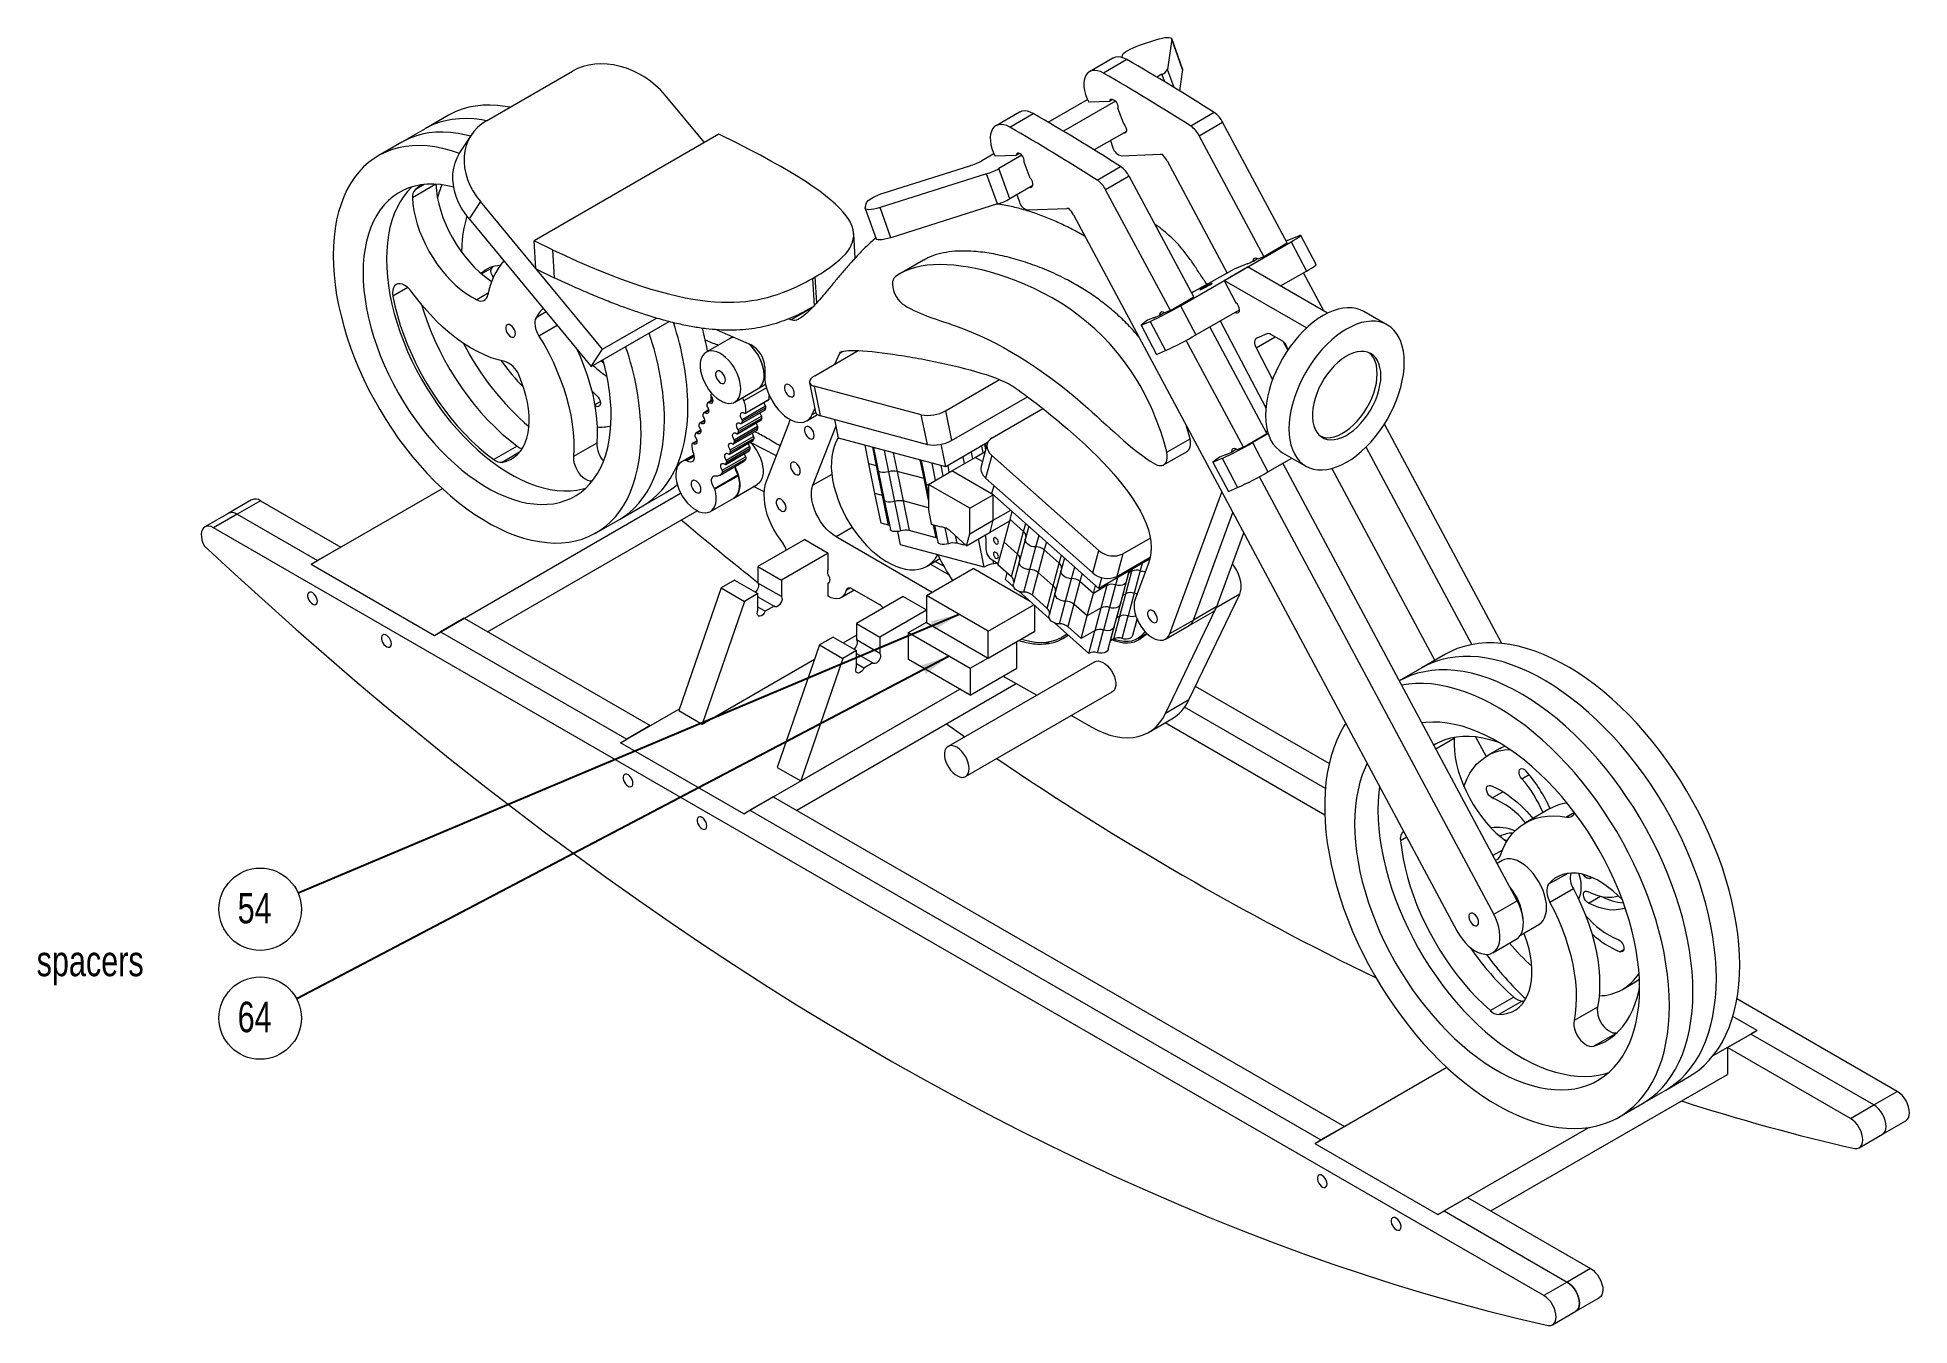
# Paper-space layout 'Feuille12' of a CAD drawing. Header units: millimetres. Extents: x 35 to 250, y 28 to 176.
import ezdxf

# ---------------------------------------------------------------- set-up
doc = ezdxf.new("R2010")
doc.units = ezdxf.units.MM
doc.styles.add('SLDTEXTSTYLE0', font='TXT', dxfattribs={"width": 0.75})
doc.dimstyles.new('SLDDIMSTYLE0', dxfattribs={"dimtxt": 0, "dimasz": 3.302, "dimexe": 0, "dimexo": 0.0625, "dimgap": 0, "dimtad": 0, "dimtih": 1, "dimtoh": 1, "dimdec": 0, "dimrnd": 1e-09, "dimzin": 0, "dimdsep": 46, "dimtxsty": 'Standard', "dimsah": 1, "dimcen": 0.09, "dimadec": 0, "dimazin": 0, "dimtfac": 3.302, "dimtdec": 0, "dimtofl": 0, "dimtmove": 0, "dimatfit": 3, "dimfxl": 1, "dimfrac": 2, "dimtolj": 1, "dimtzin": 0, "dimarcsym": 0})

psp = doc.layouts.new('Feuille12')

# ---------------------------------------------------------------- texts
at = {"color": 7, "linetype": 'Continuous', "lineweight": 0, "insert": (34.83, 71.43), "char_height": 3.5, "attachment_point": 1, "style": 'SLDTEXTSTYLE0'}
psp.add_mtext('spacers', dxfattribs=at)

# ---------------------------------------------------------------- blocks, each defined once
blk = doc.blocks.new('SW_NOTE_56')
at = {"color": 0, "linetype": 'Continuous', "lineweight": 0}
blk.add_circle((-4.36, -1.84), 4.73, dxfattribs=at)
at = {"color": 0, "linetype": 'Continuous', "lineweight": 0, "insert": (-6.95, 0.04), "char_height": 3.5, "attachment_point": 1, "style": 'SLDTEXTSTYLE0'}
blk.add_mtext('54', dxfattribs=at)
blk = doc.blocks.new('SW_NOTE_57')
at = {"color": 0, "linetype": 'Continuous', "lineweight": 0}
blk.add_circle((-4.19, -2.2), 4.73, dxfattribs=at)
at = {"color": 0, "linetype": 'Continuous', "lineweight": 0, "insert": (-6.78, -0.32), "char_height": 3.5, "attachment_point": 1, "style": 'SLDTEXTSTYLE0'}
blk.add_mtext('64', dxfattribs=at)

# ---------------------------------------------------------------- linework, layer by layer
at = {"color": 7, "linetype": 'Continuous', "lineweight": 15}
for p, q in [((161.47, 174.83), (163.35, 175.45)), ((165.16, 175.54), (164.68, 172.07)), ((166.42, 172.13), (165.16, 175.6)), ((166.42, 172.07), (165.16, 175.54)), ((158.42, 173.35), (155.73, 171.8)), ((160.02, 173.19), (157.33, 171.64)), ((159.47, 173.43), (159.51, 173.68)), ((166.42, 172.07), (166.07, 169.59)), ((166.42, 172.13), (166.42, 172.07)), ((86.47, 166.15), (96.37, 171.86)), ((164.04, 171.5), (163.47, 171.16)), ((111.5, 163.67), (106.99, 169.12)), ((150.98, 165.99), (155.49, 168.59)), ((158.71, 168.41), (152.72, 164.96)), ((158.02, 168.39), (155.63, 168.31)), ((158.42, 168.62), (158.02, 168.39)), ((82.12, 166.8), (79.43, 165.24)), ((147.67, 167.15), (144.99, 165.6)), ((146.58, 165.44), (149.27, 166.99)), ((159.66, 165.8), (158.99, 167.63)), ((170.03, 167.11), (167.35, 165.56)), ((168.33, 164.45), (171.01, 166)), ((178.44, 152.13), (171.01, 166)), ((76.75, 163.69), (74.06, 162.14)), ((79.43, 165.24), (76.75, 163.69)), ((84.73, 164.52), (83.44, 162.54)), ((113.16, 164.63), (91.95, 152.38)), ((115.27, 163.59), (113.16, 164.63)), ((159.97, 164.95), (156.26, 162.81)), ((158.12, 163.88), (158.42, 163.05)), ((175.76, 150.58), (168.33, 164.45)), ((143.37, 161.6), (144.74, 162.39)), ((147.27, 162.19), (144.88, 162.1)), ((147.96, 162.21), (145.31, 160.68)), ((147.67, 162.42), (147.27, 162.19)), ((148.91, 159.59), (148.24, 161.42)), ((159.37, 162.15), (163.87, 162.31)), ((164.63, 161.55), (171.53, 148.67)), ((143.9, 160.08), (131.68, 156.21)), ((132.15, 157.89), (141.97, 160.99)), ((145.16, 156.61), (143.9, 160.08)), ((146.57, 157.21), (145.31, 160.68)), ((156.6, 159.35), (159.28, 160.91)), ((160.27, 159.8), (157.58, 158.25)), ((167.69, 145.93), (160.27, 159.8)), ((149.22, 158.74), (146.57, 157.21)), ((147.37, 157.67), (147.67, 156.84)), ((165.01, 144.38), (157.58, 158.25)), ((85.78, 156.88), (84.49, 154.9)), ((84.49, 154.9), (98.51, 137.94)), ((99.8, 139.92), (85.78, 156.88)), ((129.95, 156.17), (130.11, 156.73)), ((129.95, 156.08), (131.21, 152.62)), ((132.93, 152.74), (131.68, 156.21)), ((145.16, 156.61), (132.93, 152.74)), ((148.63, 155.95), (153.12, 156.1)), ((153.89, 155.35), (197.92, 73.12)), ((128.83, 150.4), (128.65, 153.22)), ((179.52, 152.85), (178.47, 152.4)), ((181.76, 149.64), (180, 153)), ((83.67, 151.03), (83.66, 151.47)), ((94.06, 151.35), (91.95, 152.38)), ((92.15, 149.17), (91.95, 152.38)), ((94.06, 151.35), (94.26, 148.14)), ((166.18, 144.93), (178.88, 152.26)), ((175.1, 150.3), (175.76, 150.58)), ((175.76, 150.58), (178.44, 152.13)), ((178.47, 152.4), (178.34, 152.33)), ((178.88, 152.26), (180.64, 148.9)), ((87.08, 149.24), (87.27, 149.45)), ((92.15, 149.17), (94.26, 148.14)), ((136.65, 150.16), (133.96, 148.6)), ((172.33, 149.11), (167.73, 146.54)), ((171.19, 147.82), (173.88, 149.38)), ((173.89, 149.78), (172.33, 149.11)), ((183.07, 144.07), (173.88, 149.38)), ((173.89, 149.78), (173.9, 149.75)), ((175.03, 150.35), (175.03, 150.34)), ((177.67, 147.19), (180.64, 148.9)), ((182.62, 144.33), (180.28, 148.7)), ((123.9, 148.05), (124.21, 148.23)), ((167.73, 146.54), (167.45, 146.38)), ((171.19, 147.82), (172.54, 145.26)), ((180.65, 142.37), (171.19, 147.82)), ((121.42, 143.29), (123.92, 144.73)), ((164.28, 144.14), (164.28, 144.14)), ((165.01, 144.38), (164.35, 144.09)), ((165.01, 144.38), (167.69, 145.93)), ((166.18, 144.93), (167.95, 141.57)), ((167.95, 141.57), (172.96, 144.47)), ((189.93, 142.71), (187.24, 144.26)), ((98.51, 137.94), (107.46, 143.11)), ((99.8, 139.92), (106.01, 143.5)), ((112.93, 142.17), (116.86, 140.42)), ((121.42, 143.29), (121.16, 143.41)), ((162.38, 143.25), (161.64, 142.68)), ((161.64, 142.68), (162.69, 143.13)), ((161.64, 142.68), (163.4, 139.32)), ((163.14, 143.57), (162.38, 143.25)), ((162.69, 143.13), (164.45, 139.77)), ((163.14, 143.57), (163.15, 143.55)), ((176.09, 130.25), (169.53, 142.49)), ((170.74, 143.19), (175.98, 133.19)), ((98.51, 137.94), (99.8, 139.92)), ((114.39, 141.13), (111.7, 139.58)), ((114.77, 141.35), (114.39, 141.13)), ((124.17, 136.88), (129.18, 139.77)), ((129.17, 139.77), (129.17, 139.77)), ((163.4, 139.32), (164.45, 139.77)), ((173.4, 128.7), (166.84, 140.95)), ((174.85, 140.08), (176.75, 136.46)), ((176.09, 141.69), (174.92, 141.19)), ((177.83, 140.89), (176.56, 141.63)), ((177.98, 140.78), (178.49, 139.82)), ((118.44, 137.89), (118.44, 136.81)), ((126.48, 138.22), (127.05, 139.49)), ((127.05, 139.49), (127.4, 139.69)), ((117.69, 135.41), (118.53, 135.9)), ((123.57, 136.11), (124.27, 132.71)), ((136.41, 132.4), (124.12, 135.7)), ((124.12, 135.7), (124.81, 132.3)), ((139.19, 132.85), (145.4, 136.44)), ((111.86, 133.76), (111.78, 133.55)), ((112.45, 134.12), (111.89, 133.8)), ((112.31, 134.91), (112.23, 134.71)), ((112.28, 134.03), (112.29, 134.48)), ((112.3, 134.89), (112.3, 134.94)), ((115, 133.86), (117.69, 135.41)), ((115.83, 131.87), (118.52, 133.42)), ((116.21, 132.57), (118.9, 134.12)), ((116.25, 132.63), (118.93, 134.18)), ((139.89, 129.45), (148.59, 134.48)), ((110.95, 131.42), (110.87, 131.21)), ((111.54, 131.79), (110.98, 131.46)), ((111.4, 132.59), (111.32, 132.38)), ((111.99, 132.95), (111.44, 132.63)), ((115.31, 130.22), (118, 131.77)), ((115.35, 130.26), (118.03, 131.81)), ((115.38, 130.7), (118.07, 132.25)), ((118.12, 132.03), (115.43, 130.48)), ((115.77, 131.39), (118.45, 132.94)), ((115.8, 131.43), (118.49, 132.98)), ((115.8, 131.43), (115.88, 131.65)), ((118.57, 133.2), (115.88, 131.65)), ((118.03, 131.81), (118.12, 132.03)), ((118.49, 132.98), (118.57, 133.2)), ((121.17, 131.34), (118.59, 124.72)), ((123.26, 131.71), (124.5, 132.42)), ((123.88, 132.42), (124.19, 133.11)), ((123.97, 124.31), (126.63, 131.15)), ((124.81, 132.3), (137.11, 129)), ((126.92, 129.71), (126.49, 131.85)), ((137.11, 129), (136.41, 132.4)), ((139.19, 132.85), (139.89, 129.45)), ((144.54, 129.76), (150.35, 133.12)), ((203.07, 106.14), (189.58, 131.33)), ((99.15, 129.15), (96.47, 127.6)), ((110.64, 129.4), (110.11, 129.1)), ((110.49, 130.25), (110.41, 130.04)), ((111.08, 130.62), (110.53, 130.3)), ((114.4, 127.88), (117.09, 129.43)), ((114.44, 127.92), (117.12, 129.48)), ((114.47, 128.36), (117.16, 129.91)), ((117.21, 129.69), (114.52, 128.14)), ((114.86, 129.05), (117.54, 130.6)), ((114.89, 129.09), (117.58, 130.64)), ((114.89, 129.09), (114.97, 129.31)), ((114.92, 129.53), (117.61, 131.08)), ((117.66, 130.86), (114.97, 129.31)), ((115.35, 130.26), (115.43, 130.48)), ((116.78, 129.26), (119.76, 127.71)), ((117.12, 129.48), (117.21, 129.69)), ((117.58, 130.64), (117.66, 130.86)), ((139.22, 126.42), (126.92, 129.71)), ((139.22, 126.42), (138.69, 129.02)), ((144.02, 129.2), (139.22, 126.42)), ((143.98, 129.07), (143.28, 126.47)), ((164.59, 128.1), (167.28, 129.65)), ((167.28, 129.65), (166.88, 131.08)), ((167.28, 129.65), (166.88, 131.08)), ((173.4, 128.7), (176.09, 130.25)), ((174.45, 129.2), (176.24, 130.24)), ((174.45, 129.2), (176.21, 125.84)), ((175.99, 130.44), (176.16, 130.54)), ((90.01, 128.8), (87.32, 127.25)), ((110.29, 127.81), (108.89, 127.01)), ((113.31, 125.48), (116, 127.03)), ((113.56, 126.03), (116.24, 127.58)), ((116.29, 127.35), (113.6, 125.8)), ((113.95, 126.71), (116.63, 128.27)), ((113.98, 126.76), (116.67, 128.31)), ((113.98, 126.76), (114.07, 126.97)), ((114.01, 127.19), (116.7, 128.74)), ((116.75, 128.52), (114.07, 126.97)), ((114.44, 127.92), (114.52, 128.14)), ((116.67, 128.31), (116.75, 128.52)), ((130.4, 126.77), (129.96, 128.9)), ((130.93, 128.64), (131.47, 126.02)), ((136.4, 127.18), (136.93, 124.55)), ((139.92, 125.96), (142.61, 127.51)), ((142.61, 127.51), (143.74, 128.17)), ((143.43, 127.04), (142.61, 127.51)), ((143.52, 128.04), (143.36, 128.81)), ((144.5, 127.74), (143.8, 125.14)), ((156.79, 116.83), (144.5, 127.74)), ((164.24, 126.64), (166.93, 128.2)), ((170.64, 127.52), (169.9, 126.95)), ((169.9, 126.95), (170.95, 127.4)), ((169.9, 126.95), (171.67, 123.59)), ((171.4, 127.84), (170.64, 127.52)), ((170.95, 127.4), (172.72, 124.04)), ((171.4, 127.84), (171.42, 127.81)), ((172.59, 128.43), (172.55, 128.41)), ((173.4, 128.7), (172.65, 128.38)), ((176.21, 125.84), (178.96, 127.43)), ((177.88, 128.05), (180.57, 126.5)), ((204.82, 76.6), (177.92, 126.83)), ((199.62, 106.02), (187.48, 128.69)), ((112.67, 123.95), (115.36, 125.5)), ((115.41, 125.39), (112.72, 123.84)), ((131.26, 126.53), (130.4, 126.77)), ((131.09, 123.37), (130.4, 126.77)), ((131.96, 123.14), (131.26, 126.53)), ((131.47, 126.02), (132.16, 122.62)), ((133.38, 122.46), (132.69, 125.86)), ((136.73, 125.07), (133.63, 125.9)), ((133.63, 125.9), (134.33, 122.5)), ((137.23, 124.41), (139.92, 125.96)), ((139.63, 125.8), (139.48, 126.57)), ((144.67, 123.22), (139.92, 125.96)), ((143.8, 125.14), (156.1, 114.24)), ((202.14, 75.05), (175.23, 125.29)), ((183.55, 126.24), (195.36, 104.19)), ((59.52, 122.63), (56.84, 121.08)), ((60.52, 122.53), (57.84, 120.98)), ((60.52, 122.53), (69.77, 117.2)), ((66.37, 115.24), (81.42, 123.93)), ((80.52, 107.07), (108.78, 123.39)), ((104.43, 121.94), (107.12, 123.49)), ((112.19, 121.29), (114.88, 122.84)), ((114.88, 122.84), (117.57, 124.39)), ((118.35, 123.54), (117.16, 124.16)), ((131.96, 123.14), (131.09, 123.37)), ((131.79, 119.97), (131.09, 123.37)), ((132.66, 119.74), (131.96, 123.14)), ((132.16, 122.62), (132.86, 119.22)), ((136.93, 124.55), (137.23, 123.08)), ((141.98, 121.67), (137.23, 124.41)), ((137.23, 124.41), (137.23, 121.47)), ((141.98, 121.67), (144.67, 123.22)), ((144.52, 123.36), (144.77, 124.28)), ((156.81, 112.46), (144.52, 123.36)), ((144.67, 123.22), (144.67, 123.23)), ((144.67, 120.28), (144.67, 123.22)), ((164.96, 107.28), (170.93, 123.52)), ((171.67, 123.59), (172.72, 124.04)), ((56.84, 121.08), (54.15, 119.53)), ((57.84, 120.98), (55.15, 119.43)), ((57.84, 120.98), (67.08, 115.65)), ((86.6, 107.48), (110.67, 121.38)), ((99.06, 118.84), (101.74, 120.39)), ((101.74, 120.39), (104.43, 121.94)), ((134.08, 119.06), (133.38, 122.46)), ((137.23, 121.72), (134.33, 122.5)), ((134.33, 122.5), (135.02, 119.1)), ((137.23, 121.47), (137.54, 119.83)), ((141.98, 118.73), (141.98, 121.67)), ((144.67, 120.28), (146.68, 121.44)), ((146.6, 120.37), (146.85, 121.29)), ((167.65, 108.83), (172.19, 121.18)), ((207.88, 31.26), (55.15, 119.43)), ((137.66, 112.01), (126.62, 118.39)), ((132.66, 119.74), (131.79, 119.97)), ((134.02, 117.48), (133.71, 118.99)), ((138.12, 118.27), (135.02, 119.1)), ((137.54, 119.83), (138.71, 119.52)), ((137.92, 119.73), (138.32, 117.76)), ((139.71, 119.06), (141.61, 117.37)), ((141.61, 117.37), (144.3, 118.92)), ((141.61, 117.37), (141.98, 118.73)), ((141.98, 118.73), (144.67, 120.28)), ((143.74, 118.6), (143.84, 118.06)), ((144.3, 118.92), (144.67, 120.28)), ((144.3, 118.92), (146.57, 120.23)), ((145.91, 117.77), (146.6, 120.37)), ((148.15, 119), (146.6, 120.37)), ((147.46, 116.4), (148.15, 119)), ((148.75, 119.61), (148.37, 118.21)), ((159.57, 116.44), (162.7, 118.25)), ((170.34, 110.38), (173.44, 118.83)), ((69.77, 117.2), (67.08, 115.65)), ((123.03, 118.07), (117.66, 114.96)), ((125.72, 116.51), (120.34, 113.41)), ((123.03, 118.07), (125.72, 116.51)), ((125.72, 114.63), (125.72, 116.51)), ((143.63, 114.9), (134.02, 117.48)), ((141.35, 117.41), (140.49, 117.64)), ((141.35, 117.41), (141.3, 117.65)), ((141.49, 117.49), (141.35, 117.41)), ((143.63, 114.9), (142.96, 118.15)), ((143.84, 118.06), (143.84, 116.96)), ((145.21, 115.18), (145.91, 117.77)), ((147.46, 116.4), (145.91, 117.77)), ((146.76, 113.8), (147.46, 116.4)), ((148.37, 118.21), (147.68, 115.61)), ((148.88, 114.62), (149.57, 117.22)), ((150.52, 116.9), (149.82, 114.3)), ((152.25, 115.36), (150.52, 116.9)), ((156.1, 114.24), (156.79, 116.83)), ((159.57, 116.44), (158.88, 113.84)), ((66.37, 115.24), (67.08, 115.65)), ((66.37, 115.24), (80.52, 107.07)), ((117.66, 114.96), (120.34, 113.41)), ((117.66, 114.96), (117.66, 113.08)), ((137, 111.63), (142.38, 114.73)), ((137.07, 115.03), (138.54, 115.88)), ((139.58, 114.01), (137.44, 115.24)), ((139, 115), (137.97, 115.55)), ((148.92, 110.95), (142.38, 114.73)), ((144.55, 115.74), (145.25, 115.33)), ((146.76, 113.8), (145.21, 115.18)), ((146.07, 113.48), (146.27, 114.24)), ((147.68, 115.61), (146.98, 113.01)), ((148.18, 112.03), (148.88, 114.62)), ((149.82, 114.3), (149.13, 111.71)), ((151.56, 112.77), (149.82, 114.3)), ((151.56, 112.77), (152.25, 115.36)), ((152.47, 114.57), (151.77, 111.98)), ((152.85, 115.98), (152.47, 114.57)), ((162.62, 115.81), (156.81, 112.46)), ((158.88, 113.84), (162.69, 116.05)), ((160.22, 114.23), (159.52, 111.64)), ((159.9, 111.85), (160.6, 114.45)), ((159.96, 113.26), (160.28, 114.46)), ((160.6, 114.45), (160.22, 114.23)), ((161.55, 114.5), (160.86, 111.9)), ((162.45, 115.26), (160.96, 111.21)), ((113.42, 112.52), (108.56, 98.43)), ((114.97, 113.41), (113.42, 112.52)), ((113.42, 112.52), (116.11, 110.97)), ((114.97, 113.41), (117.66, 111.86)), ((117.66, 111.86), (116.11, 110.97)), ((120.34, 111.53), (117.66, 113.08)), ((117.66, 109.98), (117.66, 111.86)), ((120.34, 113.41), (120.34, 111.53)), ((125.84, 113.14), (125.72, 113.07)), ((125.72, 111.56), (125.72, 113.07)), ((127.22, 111.41), (128.72, 112.28)), ((128.46, 112.43), (131.61, 110.61)), ((147.01, 112.65), (146.07, 113.48)), ((151.11, 109.01), (147.6, 112.13)), ((150.86, 110.17), (151.56, 112.77)), ((151.77, 111.98), (151.08, 109.38)), ((152.98, 110.99), (153.67, 113.58)), ((154.62, 113.26), (153.92, 110.67)), ((156.17, 111.89), (154.62, 113.26)), ((155.47, 109.3), (156.17, 111.89)), ((157.77, 112.82), (156.17, 111.89)), ((156.17, 111.89), (156.41, 112.81)), ((156.81, 112.46), (157.14, 113.69)), ((157.08, 110.22), (157.77, 112.82)), ((158.72, 112.87), (158.03, 110.27)), ((159.21, 109.26), (159.9, 111.85)), ((159.27, 110.67), (159.96, 113.26)), ((159.9, 111.85), (159.52, 111.64)), ((160.86, 111.9), (160.16, 109.31)), ((167.14, 99.66), (172.97, 111.8)), ((172.97, 111.8), (170.28, 110.24)), ((116.11, 110.97), (111.25, 96.88)), ((117.66, 111.5), (119.51, 110.43)), ((118.49, 109.84), (117.66, 110.32)), ((119.51, 110.43), (118.49, 109.84)), ((134.34, 111.53), (128.97, 108.43)), ((137, 109.97), (131.66, 106.88)), ((134.34, 111.53), (137, 110)), ((144.08, 107.55), (137, 111.63)), ((137, 111.63), (137, 108.53)), ((144.08, 107.55), (149.34, 110.59)), ((150.86, 110.17), (149.13, 111.71)), ((149.45, 107.55), (149.45, 110.49)), ((152.28, 108.39), (152.98, 110.99)), ((153.92, 110.67), (153.23, 108.07)), ((155.47, 109.3), (153.92, 110.67)), ((157.08, 110.22), (155.47, 109.3)), ((156.38, 107.63), (157.08, 110.22)), ((158.03, 110.27), (157.33, 107.68)), ((158.57, 108.07), (159.27, 110.67)), ((159.52, 111.64), (158.83, 109.04)), ((164.45, 98.11), (170.28, 110.24)), ((167.15, 108.19), (169.84, 109.75)), ((170.34, 110.38), (167.65, 108.83)), ((170.28, 110.24), (170.34, 110.38)), ((80.52, 107.07), (81.22, 107.48)), ((83.91, 109.03), (81.22, 107.48)), ((81.22, 107.48), (102.59, 95.15)), ((83.91, 109.03), (105.28, 96.7)), ((128.97, 108.43), (131.66, 106.88)), ((128.97, 108.43), (128.97, 106.55)), ((134.94, 107.38), (137, 108.57)), ((137, 108.53), (144.08, 104.45)), ((144.08, 104.45), (149.45, 107.55)), ((144.08, 104.45), (144.08, 107.55)), ((155.64, 105), (151.7, 108.49)), ((154.78, 106.7), (153.23, 108.07)), ((154.78, 106.7), (155.47, 109.3)), ((156.38, 107.63), (154.78, 106.7)), ((155.64, 105), (156.33, 107.6)), ((156.33, 107.6), (156.33, 107.6)), ((156.64, 105.08), (157.33, 107.68)), ((157.88, 105.48), (158.57, 108.07)), ((158.13, 106.44), (158.83, 109.04)), ((158.51, 106.66), (159.21, 109.26)), ((159.21, 109.26), (158.83, 109.04)), ((159.47, 106.71), (160.16, 109.31)), ((160.7, 107.11), (161.19, 108.92)), ((161.01, 108.1), (160.96, 108.08)), ((161.01, 108.1), (161.21, 108.86)), ((164.46, 106.64), (167.15, 108.19)), ((164.96, 107.28), (167.65, 108.83)), ((124.73, 105.99), (119.88, 91.9)), ((126.28, 106.88), (124.73, 105.99)), ((124.73, 105.99), (127.42, 104.43)), ((126.28, 106.88), (128.97, 105.33)), ((127.43, 106.22), (128.97, 107.11)), ((131.66, 105), (128.97, 106.55)), ((131.66, 106.88), (131.66, 105)), ((134.94, 107.38), (142.02, 103.3)), ((134.94, 104.28), (134.94, 107.38)), ((147.39, 103.3), (147.39, 106.36)), ((152.59, 106.89), (153.15, 107.21)), ((158.51, 106.66), (158.13, 106.44)), ((161.28, 106.72), (162.29, 107.31)), ((111.25, 96.88), (124.16, 104.33)), ((127.42, 104.43), (122.57, 90.35)), ((128.97, 105.33), (127.42, 104.43)), ((128.97, 103.45), (128.97, 105.33)), ((128.97, 104.97), (130.83, 103.9)), ((129.8, 103.31), (128.97, 103.79)), ((130.83, 103.9), (129.8, 103.31)), ((142.02, 100.19), (134.94, 104.28)), ((156.32, 104.03), (139.49, 94.32)), ((142.02, 103.3), (144.04, 104.47)), ((142.02, 100.19), (147.39, 103.3)), ((142.02, 103.3), (142.02, 100.19)), ((193.9, 103.35), (191.3, 101.85)), ((196.59, 104.9), (193.9, 103.35)), ((122.11, 86.98), (147.32, 101.54)), ((145.83, 102.4), (149.66, 100.19)), ((183.25, 92.34), (167.88, 101.21)), ((116.03, 86.57), (140.82, 100.88)), ((122.57, 90.35), (140.82, 100.88)), ((141.49, 90.85), (158.32, 100.57)), ((167.14, 99.66), (164.45, 98.11)), ((101.89, 94.74), (108.63, 98.63)), ((108.56, 98.43), (111.25, 96.88)), ((139.29, 96.9), (141.4, 95.42)), ((153.66, 97.88), (155.93, 96.57)), ((162.5, 95.92), (165.18, 97.47)), ((182.74, 86.43), (164.4, 97.02)), ((182.81, 89.49), (166.65, 98.82)), ((101.89, 94.74), (102.59, 95.15)), ((116.03, 86.57), (101.89, 94.74)), ((105.28, 96.7), (102.59, 95.15)), ((197.6, 95.34), (197.59, 95.23)), ((200.06, 95.4), (201.26, 93.16)), ((195.3, 94.49), (195.26, 94.46)), ((202.84, 94.07), (201.42, 93.26)), ((119.88, 91.9), (122.57, 90.35)), ((119.42, 88.53), (116.74, 86.98)), ((119.42, 88.53), (184.99, 50.68)), ((116.03, 86.57), (116.74, 86.98)), ((116.74, 86.98), (182.3, 49.13)), ((208.48, 87.1), (205.79, 85.55)), ((203.7, 83.5), (203.44, 83.54)), ((203.09, 81.21), (202.53, 80.89)), ((211.29, 77.96), (208.6, 76.41)), ((213.45, 79.26), (213.19, 79.15)), ((202.14, 75.05), (204.82, 76.6)), ((205.21, 72.66), (207.33, 73.88)), ((202.03, 70.62), (204.72, 72.17)), ((205.72, 72.61), (205.61, 72.89)), ((216.92, 66.41), (218.33, 67.23)), ((204.44, 65.53), (201.75, 63.98)), ((205.42, 65.08), (202.74, 63.53)), ((205.42, 65.08), (205.68, 65.09)), ((248.47, 54.69), (230.07, 65.32)), ((214.05, 64.38), (211.36, 62.83)), ((232.37, 61.7), (229.6, 63.3)), ((216.3, 61.44), (213.62, 59.89)), ((227.35, 58.81), (232.37, 61.7)), ((228.97, 59.74), (231.66, 61.29)), ((232.37, 61.7), (231.66, 61.29)), ((245.79, 53.14), (231.66, 61.29)), ((228.97, 59.74), (228.97, 56.64)), ((243.1, 51.59), (228.97, 59.74)), ((181.6, 48.72), (196.74, 57.47)), ((201.82, 40.97), (228.97, 56.64)), ((221.9, 54.85), (224.58, 56.4)), ((219.21, 53.3), (221.9, 54.85)), ((245.79, 53.14), (248.47, 54.69)), ((216.52, 51.75), (219.21, 53.3)), ((243.1, 51.59), (245.79, 53.14)), ((184.99, 50.68), (182.3, 49.13)), ((195.74, 40.56), (213.06, 50.56)), ((244.1, 48.22), (246.79, 49.78)), ((246.79, 49.78), (249.47, 51.33)), ((181.6, 48.72), (182.3, 49.13)), ((181.6, 48.72), (195.74, 40.56)), ((195.74, 40.56), (196.45, 40.97)), ((199.13, 42.52), (196.45, 40.97)), ((196.45, 40.97), (210.57, 32.81)), ((199.13, 42.52), (213.26, 34.36)), ((210.57, 32.81), (207.88, 31.26)), ((213.26, 34.36), (210.57, 32.81)), ((211.57, 29.45), (214.26, 31)), ((208.88, 27.9), (211.57, 29.45))]:
    psp.add_line(p, q, dxfattribs=at)
at = {"color": 8, "linetype": 'Continuous', "lineweight": 15}
for p, q in [((165.44, 169.97), (164.68, 172.07)), ((164.36, 170.63), (164.04, 171.5)), ((80.66, 158.87), (77.99, 157.33)), ((79.31, 158.84), (78.28, 158.25)), ((87.08, 149.24), (85.93, 148.57)), ((77.45, 147.02), (75.74, 146.04)), ((86.69, 146.36), (85.38, 145.6)), ((123.9, 148.05), (124.1, 144.92)), ((124.4, 145.25), (124.21, 148.23)), ((93.32, 144.22), (92.17, 143.55)), ((94.61, 142.65), (92.51, 141.44)), ((174.85, 140.08), (177.04, 141.34)), ((118.63, 135.49), (116.04, 133.99)), ((99.54, 133.9), (98.92, 133.54)), ((112.46, 134.04), (112.01, 133.78)), ((111.55, 131.71), (111.1, 131.45)), ((112, 132.88), (111.55, 132.61)), ((123.88, 132.42), (124.29, 132.65)), ((110.64, 129.33), (110.22, 129.09)), ((111.1, 130.54), (110.64, 130.28)), ((143.67, 128.99), (143.8, 128.38)), ((143.86, 128.61), (143.77, 129.05)), ((90.29, 128.1), (88.29, 126.94)), ((109.41, 127.16), (110.32, 127.68)), ((110.33, 127.61), (109.5, 127.13)), ((131.26, 126.53), (130.83, 128.67)), ((132.69, 125.86), (132.18, 128.31)), ((133.19, 128.04), (133.63, 125.9)), ((136.73, 125.07), (136.29, 127.21)), ((138.05, 124.88), (137.65, 126.84)), ((141.38, 126.81), (141.22, 127.58)), ((142.12, 128.1), (142.28, 127.33)), ((126.14, 125.56), (123.97, 124.31)), ((137.23, 122.6), (136.73, 125.07)), ((138.66, 126.57), (138.9, 125.38)), ((128.48, 119.46), (126.62, 118.39)), ((138.12, 118.27), (137.82, 119.76)), ((139.54, 117.59), (139.17, 119.41)), ((140.3, 118.53), (140.49, 117.64)), ((148.15, 119), (148.4, 119.92)), ((149.57, 117.22), (149.93, 118.56)), ((150.77, 117.82), (150.52, 116.9)), ((152.25, 115.36), (152.5, 116.29)), ((144.75, 115.28), (144.67, 115.67)), ((153.67, 113.58), (154.03, 114.93)), ((154.87, 114.19), (154.62, 113.26)), ((160.28, 114.46), (160.22, 114.23)), ((160.6, 114.45), (160.66, 114.68)), ((161.77, 115.32), (161.55, 114.5)), ((128.28, 112.51), (127.77, 112.21)), ((157.77, 112.82), (157.83, 113.05)), ((158.94, 113.69), (158.72, 112.87)), ((150.69, 106.1), (151.13, 106.35)), ((195.49, 94.6), (195.3, 94.49)), ((197.59, 95.23), (195.49, 94.02)), ((205.37, 90.6), (206.2, 91.09)), ((201.97, 88.41), (203.19, 89.12)), ((211.42, 86.71), (210.51, 86.18)), ((192.16, 83.89), (191.44, 83.47)), ((203.13, 82.42), (202.04, 81.79)), ((210.63, 79.74), (208.44, 78.48)), ((213.19, 79.15), (213.4, 79.28)), ((213.02, 76.31), (214.4, 77.11)), ((216.63, 70.74), (217.09, 71.01))]:
    psp.add_line(p, q, dxfattribs=at)
at = {"color": 7, "linetype": 'Continuous', "lineweight": 15, "flags": 128}
for points in [[(159.51, 173.68), (159.56, 173.8), (159.68, 173.93), (159.87, 174.08), (160.11, 174.24), (160.41, 174.4), (160.74, 174.55), (161.1, 174.7), (161.47, 174.83)], [(163.35, 175.45), (163.72, 175.56), (164.07, 175.65), (164.39, 175.71), (164.66, 175.73), (164.89, 175.73), (165.05, 175.7), (165.14, 175.63), (165.16, 175.54)], [(106.99, 169.12), (106.48, 169.7), (105.91, 170.23), (105.3, 170.73), (104.66, 171.17), (103.98, 171.57), (103.28, 171.91), (102.56, 172.19), (101.82, 172.41), (101.08, 172.57), (100.35, 172.66), (99.62, 172.69), (98.91, 172.65), (98.23, 172.55), (97.57, 172.38), (96.95, 172.15), (96.37, 171.86)], [(160.02, 173.19), (159.67, 173.36), (159.34, 173.46), (159.02, 173.5), (158.72, 173.47), (158.46, 173.37), (158.42, 173.35)], [(157.33, 171.64), (156.99, 171.81), (156.65, 171.91), (156.33, 171.95), (156.04, 171.92), (155.77, 171.82), (155.54, 171.66), (155.35, 171.43), (155.21, 171.16), (155.12, 170.83), (155.08, 170.46), (155.09, 170.06), (155.15, 169.63), (155.26, 169.19), (155.42, 168.75), (155.63, 168.31)], [(89.18, 167.71), (88.62, 167.81), (87.75, 167.92), (86.89, 167.97), (86.05, 167.95), (85.24, 167.86), (84.46, 167.72), (83.7, 167.5), (82.98, 167.23), (82.29, 166.89), (82.12, 166.8)], [(158.02, 168.39), (158.08, 168.54), (158.19, 168.63), (158.34, 168.64), (158.51, 168.58), (158.67, 168.45), (158.82, 168.26), (158.93, 168.05), (158.99, 167.83), (158.99, 167.63)], [(86.49, 166.16), (85.94, 166.26), (85.06, 166.37), (84.2, 166.41), (83.37, 166.4), (82.56, 166.31), (81.77, 166.16), (81.02, 165.95), (80.29, 165.68), (79.6, 165.34), (79.43, 165.24)], [(86.49, 166.16), (85.94, 166.26), (85.06, 166.37), (84.2, 166.41), (83.37, 166.4), (82.56, 166.31), (81.77, 166.16), (81.02, 165.95), (80.29, 165.68), (79.6, 165.34), (79.43, 165.24)], [(86.47, 166.15), (85.94, 165.8), (85.46, 165.39), (85.04, 164.94), (84.68, 164.44), (84.39, 163.9), (84.16, 163.32), (84.01, 162.71), (83.92, 162.08), (83.91, 161.43), (83.97, 160.76), (84.1, 160.09), (84.31, 159.42), (84.58, 158.76), (84.92, 158.11), (85.32, 157.48), (85.78, 156.88)], [(146.58, 165.44), (146.24, 165.61), (145.9, 165.71), (145.58, 165.75), (145.29, 165.71), (145.02, 165.62), (144.79, 165.45), (144.6, 165.23), (144.46, 164.95), (144.37, 164.62), (144.33, 164.25), (144.34, 163.85), (144.4, 163.42), (144.51, 162.98), (144.67, 162.54), (144.88, 162.1)], [(149.27, 166.99), (148.92, 167.16), (148.59, 167.26), (148.27, 167.3), (147.97, 167.27), (147.71, 167.17), (147.67, 167.15)], [(159.66, 165.8), (159.8, 165.61), (159.91, 165.4), (159.97, 165.18), (159.97, 164.98), (159.91, 164.83), (159.8, 164.74), (159.65, 164.73), (159.6, 164.74)], [(84.66, 164.4), (84.14, 164.53), (83.25, 164.71), (82.37, 164.82), (81.52, 164.86), (80.68, 164.84), (79.87, 164.76), (79.08, 164.61), (78.33, 164.4), (77.6, 164.13), (76.91, 163.79), (76.75, 163.69)], [(84.66, 164.4), (84.14, 164.53), (83.25, 164.71), (82.37, 164.82), (81.52, 164.86), (80.68, 164.84), (79.87, 164.76), (79.08, 164.61), (78.33, 164.4), (77.6, 164.13), (76.91, 163.79), (76.75, 163.69)], [(83.36, 162.41), (83.28, 162.44), (82.36, 162.74), (81.46, 162.98), (80.56, 163.16), (79.69, 163.27), (78.83, 163.31), (77.99, 163.29), (77.18, 163.21), (76.4, 163.06), (75.64, 162.85), (74.92, 162.57), (74.23, 162.24), (73.57, 161.84), (72.95, 161.38), (72.37, 160.86), (71.83, 160.28), (71.33, 159.65), (70.87, 158.96), (70.46, 158.22), (70.09, 157.43), (69.78, 156.59), (69.5, 155.71), (69.28, 154.78), (69.11, 153.81), (68.98, 152.81), (68.91, 151.77), (68.88, 150.7), (68.91, 149.6), (68.98, 148.47), (69.11, 147.32), (69.28, 146.15), (69.5, 144.97), (69.78, 143.77), (70.09, 142.56), (70.46, 141.35), (70.87, 140.13), (71.33, 138.92), (71.83, 137.71), (72.37, 136.51), (72.95, 135.32), (73.57, 134.14), (74.23, 132.99), (74.92, 131.85), (75.64, 130.74), (76.4, 129.65), (77.18, 128.6), (77.99, 127.58), (78.83, 126.6), (79.69, 125.65), (80.56, 124.75), (81.46, 123.89), (82.36, 123.08), (83.28, 122.32), (84.21, 121.61), (85.15, 120.96), (86.09, 120.36), (87.03, 119.81), (87.97, 119.33), (88.91, 118.9), (89.83, 118.54), (90.75, 118.24), (91.66, 118), (92.56, 117.83), (93.43, 117.72), (94.29, 117.67), (95.12, 117.69), (95.94, 117.77), (96.72, 117.92), (97.48, 118.13), (98.2, 118.41), (98.89, 118.75), (99.55, 119.15), (100.17, 119.61), (100.75, 120.13), (101.29, 120.7), (101.79, 121.34), (102.25, 122.02), (102.66, 122.76), (103.02, 123.55), (103.34, 124.39), (103.61, 125.27), (103.84, 126.2), (104.01, 127.17), (104.14, 128.17), (104.21, 129.21), (104.24, 130.29), (104.24, 130.29)], [(84.49, 154.9), (84.03, 155.51), (83.63, 156.13), (83.29, 156.78), (83.02, 157.45), (82.81, 158.12), (82.68, 158.79), (82.62, 159.45), (82.63, 160.1), (82.72, 160.73), (82.87, 161.34), (83.1, 161.92), (83.39, 162.46), (83.44, 162.54)], [(148.24, 161.42), (148.24, 161.62), (148.19, 161.84), (148.08, 162.06), (147.93, 162.24), (147.76, 162.38), (147.59, 162.44), (147.44, 162.43), (147.33, 162.34), (147.27, 162.19)], [(148.86, 158.53), (148.9, 158.52), (149.05, 158.54), (149.16, 158.62), (149.22, 158.77), (149.22, 158.97), (149.17, 159.19), (149.06, 159.41), (148.91, 159.59)], [(82.72, 158.55), (82, 158.71), (81.2, 158.83), (80.43, 158.88), (79.68, 158.87), (78.95, 158.79), (78.25, 158.65), (77.58, 158.45), (76.94, 158.18), (76.34, 157.85), (75.77, 157.46), (75.24, 157.01), (74.74, 156.5), (74.29, 155.94), (73.89, 155.32), (73.52, 154.65), (73.2, 153.93), (72.93, 153.16), (72.71, 152.35), (72.54, 151.5), (72.41, 150.6), (72.34, 149.68), (72.31, 148.71), (72.34, 147.73), (72.41, 146.71), (72.54, 145.68), (72.71, 144.62), (72.93, 143.55), (73.2, 142.47), (73.52, 141.39), (73.89, 140.3), (74.29, 139.21), (74.74, 138.12), (75.24, 137.05), (75.77, 135.98), (76.34, 134.93), (76.94, 133.9), (77.58, 132.9), (78.25, 131.92), (78.95, 130.97), (79.68, 130.06), (80.43, 129.18), (81.2, 128.34), (82, 127.54), (82.8, 126.79), (83.62, 126.09), (84.46, 125.44), (85.29, 124.84), (86.14, 124.29), (86.98, 123.8), (87.82, 123.38), (88.66, 123.01), (89.49, 122.7), (90.31, 122.46), (91.12, 122.27), (91.91, 122.16), (92.69, 122.1), (93.44, 122.12), (94.16, 122.19), (94.86, 122.33), (95.53, 122.54), (96.17, 122.8), (96.78, 123.13), (97.35, 123.52), (97.88, 123.97), (98.37, 124.48), (98.82, 125.04), (99.23, 125.66), (99.6, 126.33), (99.91, 127.05), (100.18, 127.82), (100.41, 128.63), (100.58, 129.49), (100.7, 130.38), (100.78, 131.31), (100.8, 132.27)], [(77.92, 158.56), (77.43, 158.05), (76.98, 157.49), (76.57, 156.87), (76.21, 156.2), (75.89, 155.48), (75.62, 154.71), (75.4, 153.9), (75.23, 153.05), (75.1, 152.15), (75.03, 151.23), (75, 150.27), (75.03, 149.28), (75.1, 148.26), (75.23, 147.23), (75.4, 146.17), (75.62, 145.1), (75.89, 144.02), (76.21, 142.94), (76.57, 141.85), (76.98, 140.76), (77.43, 139.67), (77.92, 138.6), (78.45, 137.53), (79.02, 136.48), (79.63, 135.46), (80.27, 134.45), (80.94, 133.47), (81.64, 132.52), (82.37, 131.61), (83.12, 130.73), (83.89, 129.89), (84.68, 129.09), (85.49, 128.34), (86.31, 127.64), (87.14, 126.99), (87.98, 126.39), (88.82, 125.84), (89.67, 125.36), (90.51, 124.93), (91.35, 124.56), (92.18, 124.25), (93, 124.01), (93.81, 123.83), (94.6, 123.71), (95.37, 123.65), (96.12, 123.67), (96.85, 123.74), (97.55, 123.88), (97.88, 123.98)], [(77.99, 157.33), (78.04, 156.59), (78.16, 155.84), (78.32, 155.07), (78.54, 154.29), (78.81, 153.5), (79.12, 152.72), (79.48, 151.94), (79.88, 151.18), (80.32, 150.45), (80.79, 149.73), (81.3, 149.05), (81.84, 148.41), (82.39, 147.81), (82.97, 147.26), (83.56, 146.76), (84.17, 146.31), (84.77, 145.93), (85.38, 145.6)], [(78.98, 158.79), (78.84, 158.7), (78.28, 158.25)], [(80.67, 158.88), (80.73, 158.14), (80.84, 157.39), (81.01, 156.62), (81.23, 155.84), (81.49, 155.05), (81.81, 154.27), (82.16, 153.5), (82.57, 152.74), (83.01, 152), (83.48, 151.29), (83.99, 150.61), (84.52, 149.96), (85.08, 149.36), (85.66, 148.81), (86.25, 148.31), (86.85, 147.86), (87.08, 147.71)], [(130.11, 156.73), (130.18, 156.85), (130.32, 156.99), (130.52, 157.14), (130.77, 157.3), (131.08, 157.46), (131.42, 157.62), (131.78, 157.76), (132.15, 157.89)], [(131.68, 156.21), (131.31, 156.1), (130.97, 156.02), (130.66, 155.97), (130.39, 155.95), (130.18, 155.96), (130.04, 156), (129.96, 156.07), (129.95, 156.17)], [(132.93, 152.74), (132.57, 152.63), (132.23, 152.55), (131.92, 152.5), (131.65, 152.48), (131.44, 152.49), (131.29, 152.53), (131.22, 152.61), (131.21, 152.62)], [(178.88, 152.26), (179.19, 152.44), (179.47, 152.61), (179.69, 152.75), (179.85, 152.86), (179.96, 152.94), (180, 152.99), (179.97, 153), (179.88, 152.99), (179.73, 152.93), (179.52, 152.85)], [(87.28, 148.2), (87.26, 148.23), (87.13, 148.44), (87.04, 148.67), (87, 148.89), (87.01, 149.09), (87.08, 149.24)], [(173.89, 149.78), (173.84, 149.74), (173.87, 149.74), (173.96, 149.78), (174.12, 149.85), (174.32, 149.95), (174.54, 150.06), (174.74, 150.17), (174.91, 150.27), (175.03, 150.34)], [(174.53, 150.06), (174.56, 150.23), (174.64, 150.36), (174.77, 150.41), (174.93, 150.39), (175.1, 150.3)], [(180.64, 148.9), (180.96, 149.09), (181.23, 149.25), (181.45, 149.39), (181.62, 149.5), (181.72, 149.58), (181.76, 149.63), (181.76, 149.64)], [(77.93, 146.49), (77.68, 146.8), (77.41, 147.06), (77.12, 147.26), (76.84, 147.39), (76.57, 147.45), (76.32, 147.44), (76.1, 147.35), (75.92, 147.2), (75.79, 146.98), (75.72, 146.7), (75.7, 146.38), (75.74, 146.04)], [(88.58, 138.52), (87.81, 138.7), (87.03, 138.95), (86.24, 139.27), (85.45, 139.65), (84.65, 140.09), (83.86, 140.59), (83.06, 141.15), (82.28, 141.77), (81.51, 142.44), (80.75, 143.17), (80.01, 143.94), (79.29, 144.75), (78.59, 145.6), (77.93, 146.49)], [(133.46, 148.28), (133.3, 148.12), (133.19, 147.91), (133.12, 147.65), (133.11, 147.35), (133.14, 147.03), (133.22, 146.68), (133.35, 146.34), (133.52, 146), (133.73, 145.69), (133.96, 145.41), (134.22, 145.16), (134.48, 144.97)], [(168.68, 146.95), (168.53, 146.86), (168.44, 146.8), (168.4, 146.76), (168.43, 146.76), (168.51, 146.79), (168.65, 146.86), (168.83, 146.94), (169.04, 147.05), (169.25, 147.16), (169.45, 147.27), (169.61, 147.36), (169.74, 147.44), (169.81, 147.49), (169.81, 147.51), (169.75, 147.49), (169.64, 147.45), (169.48, 147.37), (169.28, 147.27), (169.07, 147.17), (168.87, 147.06), (168.68, 146.95)], [(75.74, 146.04), (75.97, 144.93), (76.26, 143.81), (76.59, 142.69), (76.98, 141.56), (77.42, 140.44), (77.9, 139.32), (78.42, 138.21), (78.99, 137.12), (79.6, 136.04), (80.25, 135), (80.93, 133.97), (81.65, 132.98), (82.39, 132.03), (83.16, 131.11), (83.96, 130.24), (84.78, 129.42), (85.61, 128.64), (86.46, 127.92), (87.32, 127.25)], [(79.03, 145.06), (79.28, 144.24), (79.67, 143.11), (80.1, 141.99), (80.58, 140.87), (81.11, 139.76), (81.68, 138.67), (82.29, 137.6), (82.94, 136.55), (83.62, 135.52), (84.33, 134.53), (85.08, 133.58), (85.85, 132.67), (86.65, 131.79), (87.47, 130.97), (88.3, 130.19), (89.15, 129.47), (90.01, 128.8)], [(163.14, 143.57), (163.09, 143.54), (163.12, 143.53), (163.22, 143.57), (163.38, 143.64), (163.57, 143.74), (163.79, 143.85), (163.99, 143.97), (164.17, 144.07), (164.28, 144.14)], [(164.35, 144.09), (164.18, 144.19), (164.02, 144.21), (163.89, 144.15), (163.81, 144.03), (163.78, 143.85)], [(172.45, 144.17), (172.55, 144.12), (172.72, 144.1), (172.85, 144.15), (172.93, 144.28), (172.96, 144.46), (172.92, 144.67), (172.84, 144.89), (172.7, 145.1), (172.54, 145.26)], [(187.24, 144.26), (186.82, 144.47), (186.36, 144.61), (185.87, 144.69), (185.36, 144.7), (184.83, 144.65), (184.28, 144.53), (183.71, 144.35), (183.14, 144.1), (182.56, 143.8), (181.99, 143.44), (181.41, 143.02), (180.85, 142.55), (180.3, 142.03), (179.77, 141.47), (179.25, 140.87), (178.77, 140.23), (178.31, 139.56), (177.88, 138.86), (177.49, 138.14), (177.14, 137.41), (176.83, 136.67), (176.56, 135.92), (176.34, 135.18), (176.17, 134.44), (176.05, 133.72), (175.97, 133.02), (175.94, 132.34), (175.97, 131.68), (176.05, 131.07), (176.17, 130.49), (176.34, 129.95), (176.56, 129.46), (176.83, 129.03), (177.14, 128.64), (177.49, 128.32), (177.88, 128.05), (177.88, 128.05)], [(89.81, 141.72), (89.79, 141.92), (89.71, 142.14), (89.6, 142.35), (89.45, 142.53), (89.29, 142.67), (89.12, 142.75), (88.96, 142.77), (88.83, 142.73), (88.74, 142.62), (88.69, 142.46), (88.69, 142.27), (88.74, 142.05), (88.83, 141.84), (88.96, 141.64), (89.12, 141.48), (89.29, 141.37), (89.45, 141.32), (89.6, 141.33), (89.71, 141.4), (89.79, 141.54), (89.81, 141.72)], [(92.17, 143.55), (92.09, 143.35), (92.05, 143.12), (92.04, 142.87), (92.07, 142.59), (92.13, 142.3), (92.23, 142.01), (92.36, 141.72), (92.51, 141.44)], [(191.87, 138.43), (191.84, 139.08), (191.77, 139.7), (191.64, 140.27), (191.47, 140.81), (191.25, 141.3), (190.98, 141.74), (190.67, 142.12), (190.32, 142.45), (189.93, 142.71), (189.51, 142.92), (189.05, 143.06), (188.56, 143.14), (188.05, 143.15), (187.51, 143.09), (186.96, 142.98), (186.4, 142.8), (185.83, 142.55), (185.25, 142.25), (184.67, 141.89), (184.1, 141.47), (183.54, 141), (182.99, 140.48), (182.45, 139.92), (181.94, 139.31), (181.45, 138.67), (181, 138), (180.57, 137.31), (180.18, 136.59), (179.83, 135.86), (179.52, 135.12), (179.25, 134.37), (179.03, 133.63), (178.86, 132.89), (178.73, 132.17), (178.66, 131.46), (178.63, 130.78), (178.66, 130.13), (178.73, 129.51), (178.86, 128.94), (179.03, 128.4), (179.25, 127.91), (179.52, 127.47), (179.83, 127.09), (180.18, 126.76), (180.57, 126.5), (181, 126.29), (181.45, 126.15), (181.94, 126.08), (182.45, 126.06), (182.99, 126.12), (183.54, 126.23), (184.1, 126.41), (184.67, 126.66), (185.25, 126.96), (185.83, 127.32), (186.4, 127.74), (186.96, 128.21), (187.51, 128.73), (188.05, 129.29), (188.56, 129.9), (189.05, 130.54), (189.51, 131.21), (189.93, 131.9), (190.32, 132.62), (190.67, 133.35), (190.98, 134.09), (191.25, 134.84), (191.47, 135.58), (191.64, 136.32), (191.77, 137.04), (191.84, 137.75), (191.87, 138.43)], [(92.51, 141.44), (93.09, 140.47), (93.63, 139.48), (94.13, 138.48), (94.58, 137.46), (95, 136.43), (95.36, 135.4), (95.68, 134.37), (95.95, 133.35), (96.17, 132.34), (96.33, 131.34), (96.45, 130.37), (96.51, 129.41), (96.51, 128.49), (96.47, 127.6)], [(96.85, 139.95), (97.27, 139.01), (97.68, 137.98), (98.05, 136.95), (98.37, 135.93), (98.64, 134.9), (98.85, 133.89), (99.02, 132.9), (99.13, 131.92), (99.19, 130.96), (99.2, 130.04), (99.15, 129.15)], [(115.69, 135.37), (115.66, 135.78), (115.59, 136.21), (115.47, 136.65), (115.3, 137.08), (115.09, 137.52), (114.84, 137.93), (114.57, 138.32), (114.26, 138.67), (113.94, 138.99), (113.61, 139.25), (113.27, 139.46), (112.93, 139.62), (112.6, 139.71), (112.29, 139.73), (111.99, 139.7), (111.73, 139.6), (111.51, 139.43), (111.32, 139.21), (111.17, 138.94), (111.07, 138.62), (111.02, 138.26), (111.02, 137.87), (111.07, 137.45), (111.17, 137.02), (111.32, 136.58), (111.51, 136.14), (111.73, 135.72), (111.99, 135.31), (112.29, 134.94), (112.6, 134.61), (112.93, 134.32), (113.27, 134.08), (113.61, 133.9), (113.94, 133.77), (114.26, 133.71), (114.57, 133.72), (114.84, 133.79), (115.09, 133.92), (115.3, 134.11), (115.47, 134.36), (115.59, 134.65), (115.66, 135), (115.69, 135.37)], [(117.69, 135.41), (117.82, 135.5), (118.02, 135.71), (118.18, 135.97), (118.29, 136.28), (118.36, 136.63), (118.37, 137.02), (118.33, 137.44), (118.25, 137.88), (118.11, 138.32), (117.93, 138.76), (117.71, 139.2), (117.45, 139.61), (117.16, 139.99), (116.84, 140.34), (116.66, 140.51)], [(174.92, 141.19), (174.82, 141.13), (174.75, 141.04), (174.7, 140.92), (174.68, 140.77), (174.68, 140.61), (174.71, 140.44), (174.77, 140.26), (174.85, 140.08)], [(99.67, 138.61), (99.85, 138.46), (99.94, 138.39)], [(189.18, 136.88), (189.16, 137.38), (189.08, 137.84), (188.95, 138.27), (188.78, 138.65), (188.56, 138.97), (188.29, 139.24), (187.99, 139.44), (187.65, 139.59), (187.28, 139.67), (186.88, 139.68), (186.47, 139.63), (186.03, 139.51), (185.59, 139.32), (185.14, 139.08), (184.69, 138.78), (184.25, 138.42), (183.82, 138.01), (183.42, 137.56), (183.03, 137.07), (182.68, 136.55), (182.35, 136), (182.07, 135.44), (181.83, 134.86), (181.63, 134.28), (181.48, 133.71), (181.38, 133.14), (181.33, 132.6), (181.33, 132.08), (181.38, 131.59), (181.48, 131.15), (181.63, 130.75), (181.83, 130.4), (182.07, 130.1), (182.35, 129.86), (182.68, 129.69), (183.03, 129.58), (183.42, 129.53), (183.82, 129.55), (184.25, 129.64), (184.69, 129.79), (185.14, 130), (185.59, 130.28), (186.03, 130.61), (186.47, 130.99), (186.88, 131.42), (187.28, 131.89), (187.65, 132.4), (187.99, 132.93), (188.29, 133.49), (188.56, 134.06), (188.78, 134.64), (188.95, 135.22), (189.08, 135.79), (189.16, 136.34), (189.18, 136.88)], [(188.76, 137.12), (188.73, 137.62), (188.66, 138.09), (188.53, 138.51), (188.36, 138.89), (188.13, 139.21), (187.87, 139.48), (187.81, 139.53)], [(88.29, 126.94), (88.78, 127.07), (89.24, 127.26), (89.67, 127.52), (90.05, 127.84), (90.39, 128.22), (90.69, 128.67), (90.93, 129.17), (91.13, 129.72), (91.27, 130.32), (91.36, 130.96), (91.4, 131.64), (91.38, 132.35), (91.31, 133.09), (91.19, 133.85), (91.01, 134.62), (90.78, 135.41), (90.51, 136.19), (90.18, 136.97)], [(113.92, 136.39), (113.89, 136.6), (113.82, 136.82), (113.7, 137.03), (113.56, 137.21), (113.39, 137.35), (113.23, 137.43), (113.07, 137.45), (112.94, 137.4), (112.84, 137.3), (112.79, 137.14), (112.79, 136.95), (112.84, 136.73), (112.94, 136.52), (113.07, 136.32), (113.23, 136.16), (113.39, 136.05), (113.56, 135.99), (113.7, 136.01), (113.82, 136.08), (113.89, 136.22), (113.92, 136.39)], [(117.69, 135.41), (117.78, 135.47), (117.99, 135.66), (118.15, 135.91), (118.27, 136.21), (118.35, 136.55), (118.37, 136.93)], [(118.44, 136.81), (118.46, 136.34), (118.54, 135.86), (118.67, 135.36), (118.85, 134.86), (119.08, 134.36), (119.35, 133.88), (119.65, 133.43), (119.98, 133), (120.34, 132.62), (120.71, 132.29), (121.1, 132.01), (121.49, 131.79), (121.87, 131.63), (122.25, 131.54), (122.6, 131.52), (122.93, 131.57), (123.23, 131.69), (123.49, 131.87), (123.71, 132.12), (123.88, 132.42)], [(121.83, 134.85), (121.8, 135.05), (121.73, 135.27), (121.62, 135.48), (121.47, 135.66), (121.31, 135.8), (121.14, 135.88), (120.98, 135.9), (120.85, 135.86), (120.75, 135.75), (120.7, 135.59), (120.7, 135.4), (120.75, 135.18), (120.85, 134.97), (120.98, 134.77), (121.14, 134.61), (121.31, 134.5), (121.47, 134.45), (121.62, 134.46), (121.73, 134.54), (121.8, 134.67), (121.83, 134.85)], [(124.17, 136.88), (123.92, 136.71), (123.73, 136.54), (123.61, 136.36), (123.57, 136.19), (123.6, 136.04), (123.7, 135.9), (123.88, 135.78), (124.12, 135.7)], [(182.27, 129.93), (182.61, 129.82), (182.99, 129.77), (183.4, 129.8), (183.83, 129.88), (184.27, 130.03), (184.71, 130.25), (185.16, 130.52), (185.61, 130.85), (186.04, 131.23), (186.46, 131.66), (186.86, 132.13), (187.23, 132.64), (187.57, 133.18), (187.87, 133.73), (188.13, 134.3), (188.36, 134.88), (188.53, 135.46), (188.66, 136.03), (188.73, 136.59), (188.76, 137.12)], [(98.58, 135.14), (98.66, 135.06), (99.13, 134.61)], [(99.13, 134.61), (99.3, 134.44), (99.43, 134.23), (99.52, 134), (99.56, 133.78), (99.54, 133.58), (99.47, 133.43), (99.36, 133.35), (99.2, 133.33), (99.03, 133.39), (98.93, 133.45)], [(104.43, 121.94), (104.92, 122.25), (105.54, 122.71), (106.12, 123.23), (106.66, 123.8), (107.16, 124.44), (107.62, 125.13), (108.03, 125.87), (108.4, 126.66), (108.72, 127.49), (108.99, 128.38), (109.21, 129.3), (109.39, 130.27), (109.51, 131.28), (109.59, 132.32), (109.61, 133.39)], [(104.43, 121.94), (104.92, 122.25), (105.54, 122.71), (106.12, 123.23), (106.66, 123.8), (107.16, 124.44), (107.62, 125.13), (108.03, 125.87), (108.4, 126.66), (108.72, 127.49), (108.99, 128.38), (109.21, 129.3), (109.39, 130.27), (109.51, 131.28), (109.59, 132.32), (109.61, 133.39)], [(111.83, 133.32), (111.92, 133.16), (111.99, 132.98), (112.01, 132.82), (111.98, 132.68), (111.91, 132.58), (111.81, 132.53), (111.69, 132.55), (111.55, 132.61)], [(112.01, 133.78), (111.98, 133.8), (111.96, 133.81), (111.94, 133.81), (111.92, 133.81), (111.9, 133.8), (111.88, 133.79), (111.87, 133.78), (111.86, 133.76)], [(112.28, 134.49), (112.38, 134.33), (112.44, 134.15), (112.46, 133.99), (112.43, 133.85), (112.37, 133.75), (112.27, 133.7), (112.14, 133.72), (112.01, 133.78)], [(116.04, 133.99), (115.95, 134.25), (115.91, 134.39)], [(101.74, 120.39), (102.23, 120.7), (102.85, 121.16), (103.44, 121.68), (103.98, 122.25), (104.48, 122.89), (104.93, 123.57), (105.34, 124.31), (105.71, 125.1), (106.03, 125.94), (106.3, 126.83), (106.52, 127.75), (106.7, 128.72), (106.82, 129.73), (106.9, 130.77), (106.92, 131.84)], [(101.74, 120.39), (102.23, 120.7), (102.85, 121.16), (103.44, 121.68), (103.98, 122.25), (104.48, 122.89), (104.93, 123.57), (105.34, 124.31), (105.71, 125.1), (106.03, 125.94), (106.3, 126.83), (106.52, 127.75), (106.7, 128.72), (106.82, 129.73), (106.9, 130.77), (106.92, 131.84)], [(111.1, 131.45), (111.07, 131.46), (111.05, 131.47), (111.03, 131.47), (111.01, 131.47), (110.99, 131.47), (110.97, 131.46), (110.96, 131.44), (110.95, 131.42)], [(111.37, 132.16), (111.47, 131.99), (111.53, 131.81), (111.55, 131.65), (111.53, 131.51), (111.46, 131.41), (111.36, 131.37), (111.23, 131.38), (111.1, 131.45)], [(111.55, 132.61), (111.53, 132.63), (111.5, 132.64), (111.48, 132.64), (111.46, 132.64), (111.44, 132.64), (111.43, 132.63), (111.41, 132.61), (111.4, 132.59)], [(115.38, 130.7), (115.28, 130.86), (115.22, 131.04), (115.2, 131.2), (115.23, 131.34), (115.29, 131.44), (115.39, 131.49), (115.52, 131.48), (115.65, 131.41)], [(115.65, 131.41), (115.68, 131.39), (115.7, 131.39), (115.72, 131.38), (115.74, 131.38), (115.76, 131.39), (115.78, 131.4), (115.79, 131.41), (115.8, 131.43)], [(115.83, 131.87), (115.74, 132.03), (115.67, 132.2), (115.66, 132.37), (115.68, 132.51), (115.74, 132.61), (115.84, 132.65), (115.97, 132.65), (116.1, 132.58)], [(116.1, 132.58), (116.12, 132.57), (116.15, 132.56), (116.17, 132.56), (116.19, 132.56), (116.21, 132.57), (116.23, 132.58), (116.24, 132.6), (116.25, 132.63)], [(121.31, 131.88), (121.28, 131.69), (121.17, 131.34)], [(110.22, 129.09), (110.19, 129.1), (110.16, 129.11), (110.14, 129.11), (110.12, 129.1), (110.1, 129.09), (110.09, 129.07), (110.08, 129.05), (110.07, 129.03)], [(110.46, 129.82), (110.56, 129.66), (110.62, 129.49), (110.64, 129.32), (110.62, 129.18), (110.56, 129.08), (110.47, 129.03), (110.35, 129.03), (110.22, 129.09)], [(110.64, 130.28), (110.62, 130.29), (110.59, 130.3), (110.57, 130.3), (110.55, 130.3), (110.53, 130.3), (110.52, 130.29), (110.5, 130.27), (110.49, 130.25)], [(110.92, 130.99), (111.02, 130.82), (111.08, 130.65), (111.1, 130.48), (111.07, 130.34), (111, 130.24), (110.9, 130.2), (110.78, 130.21), (110.64, 130.28)], [(114.47, 128.36), (114.37, 128.53), (114.31, 128.7), (114.29, 128.87), (114.32, 129), (114.38, 129.1), (114.49, 129.15), (114.61, 129.14), (114.74, 129.07)], [(114.74, 129.07), (114.77, 129.06), (114.79, 129.05), (114.81, 129.04), (114.83, 129.04), (114.85, 129.05), (114.87, 129.06), (114.88, 129.07), (114.89, 129.09)], [(114.92, 129.53), (114.83, 129.69), (114.77, 129.87), (114.75, 130.04), (114.77, 130.17), (114.84, 130.27), (114.94, 130.32), (115.06, 130.31), (115.2, 130.24)], [(115.2, 130.24), (115.22, 130.23), (115.25, 130.22), (115.27, 130.21), (115.29, 130.21), (115.31, 130.22), (115.32, 130.23), (115.34, 130.24), (115.35, 130.26)], [(116.78, 129.26), (116.98, 129.03), (117.27, 128.66), (117.54, 128.26), (117.76, 127.83), (117.95, 127.4), (118.1, 126.96), (118.19, 126.52), (118.24, 126.1), (118.24, 125.71), (118.19, 125.35), (118.1, 125.03), (117.95, 124.76), (117.76, 124.54), (117.57, 124.39)], [(124.12, 130.02), (124.09, 130.22), (124.02, 130.44), (123.9, 130.65), (123.76, 130.83), (123.59, 130.97), (123.42, 131.05), (123.27, 131.07), (123.14, 131.03), (123.04, 130.92), (122.99, 130.76), (122.99, 130.57), (123.04, 130.35), (123.14, 130.14), (123.27, 129.94), (123.42, 129.78), (123.59, 129.67), (123.76, 129.61), (123.9, 129.63), (124.02, 129.7), (124.09, 129.84), (124.12, 130.02)], [(126.9, 129.8), (126.83, 129.69), (126.59, 129.24), (126.39, 128.74), (126.24, 128.19), (126.14, 127.6), (126.09, 126.98), (126.08, 126.32), (126.13, 125.64), (126.23, 124.94), (126.38, 124.22), (126.58, 123.49), (126.82, 122.75), (127.1, 122.02), (127.43, 121.3), (127.8, 120.58), (128.21, 119.89), (128.64, 119.22), (129.11, 118.57), (129.61, 117.96), (130.13, 117.39), (130.66, 116.87), (131.22, 116.39), (131.78, 115.96), (132.34, 115.59), (132.91, 115.27), (133.48, 115.01), (134.04, 114.81), (134.58, 114.68), (135.11, 114.61), (135.62, 114.61), (136.11, 114.67), (136.57, 114.8), (136.99, 114.98), (137.38, 115.24), (137.74, 115.55), (138.05, 115.91), (138.32, 116.34), (138.32, 116.34)], [(144.54, 129.76), (144.3, 129.58), (144.11, 129.36), (143.99, 129.11), (143.95, 128.83), (143.98, 128.55), (144.08, 128.26), (144.26, 127.99), (144.5, 127.74)], [(166.93, 128.2), (167.06, 128.3), (167.2, 128.48), (167.3, 128.72), (167.34, 129), (167.33, 129.31), (167.28, 129.65)], [(166.93, 128.2), (167.06, 128.3), (167.2, 128.48), (167.3, 128.72), (167.34, 129), (167.33, 129.31), (167.28, 129.65)], [(96.47, 127.6), (96.47, 127.26), (96.53, 126.91), (96.65, 126.54), (96.81, 126.18), (97.02, 125.83), (97.26, 125.52), (97.53, 125.25), (97.81, 125.04), (98.1, 124.89), (98.37, 124.82), (98.63, 124.82), (98.66, 124.82)], [(109.41, 127.16), (109.12, 127.11), (108.87, 126.99), (108.65, 126.82), (108.47, 126.58), (108.33, 126.29), (108.25, 125.96), (108.21, 125.59), (108.22, 125.18), (108.29, 124.75), (108.4, 124.31), (108.56, 123.87), (108.76, 123.43), (109, 123.01), (109.28, 122.61), (109.58, 122.25), (109.9, 121.93), (110.24, 121.65), (110.58, 121.43), (110.92, 121.27), (111.26, 121.17), (111.58, 121.14), (111.87, 121.17), (112.14, 121.26), (112.37, 121.42), (112.56, 121.64), (112.71, 121.91), (112.82, 122.23), (112.87, 122.59), (112.87, 122.99), (112.82, 123.41), (112.72, 123.84)], [(110.24, 127.97), (110.31, 127.71), (110.33, 127.46), (110.3, 127.25), (110.21, 127.09), (110.07, 127), (109.9, 126.97), (109.7, 127.01), (109.5, 127.13)], [(114.01, 127.19), (113.92, 127.36), (113.86, 127.53), (113.84, 127.7), (113.86, 127.84), (113.93, 127.93), (114.03, 127.98), (114.16, 127.97), (114.29, 127.9)], [(114.29, 127.9), (114.31, 127.89), (114.34, 127.88), (114.36, 127.87), (114.38, 127.88), (114.4, 127.88), (114.41, 127.89), (114.43, 127.91), (114.44, 127.92)], [(122.52, 125.91), (122.49, 126.12), (122.42, 126.34), (122.31, 126.55), (122.16, 126.73), (121.99, 126.87), (121.83, 126.95), (121.67, 126.97), (121.54, 126.92), (121.44, 126.82), (121.39, 126.66), (121.39, 126.46), (121.44, 126.25), (121.54, 126.03), (121.67, 125.84), (121.83, 125.67), (121.99, 125.56), (122.16, 125.51), (122.31, 125.52), (122.42, 125.6), (122.49, 125.73), (122.52, 125.91)], [(163.21, 126.76), (163.48, 126.63), (163.74, 126.56), (163.98, 126.56), (164.2, 126.62), (164.38, 126.75), (164.52, 126.93), (164.61, 127.17), (164.65, 127.45), (164.65, 127.76), (164.59, 128.1)], [(172.55, 128.41), (172.43, 128.33), (172.26, 128.23), (172.05, 128.12), (171.84, 128.01), (171.64, 127.91), (171.48, 127.84), (171.38, 127.8), (171.35, 127.8), (171.4, 127.84)], [(172.65, 128.38), (172.48, 128.49), (172.32, 128.53), (172.18, 128.49), (172.08, 128.38), (172.04, 128.21), (172.05, 128.12)], [(111.11, 123.82), (111.08, 124.03), (111.01, 124.25), (110.89, 124.46), (110.75, 124.64), (110.58, 124.78), (110.42, 124.86), (110.26, 124.88), (110.13, 124.83), (110.03, 124.73), (109.98, 124.57), (109.98, 124.37), (110.03, 124.16), (110.13, 123.94), (110.26, 123.75), (110.42, 123.58), (110.58, 123.47), (110.75, 123.42), (110.89, 123.43), (111.01, 123.51), (111.08, 123.64), (111.11, 123.82)], [(112.67, 123.95), (112.52, 124.2), (112.4, 124.46), (112.34, 124.72), (112.34, 124.96), (112.39, 125.16), (112.49, 125.3), (112.63, 125.38), (112.81, 125.39)], [(113.56, 126.03), (113.46, 126.19), (113.4, 126.36), (113.38, 126.53), (113.41, 126.67), (113.48, 126.76), (113.58, 126.81), (113.7, 126.8), (113.84, 126.73)], [(113.84, 126.73), (113.86, 126.72), (113.88, 126.71), (113.9, 126.71), (113.92, 126.71), (113.94, 126.71), (113.96, 126.72), (113.97, 126.74), (113.98, 126.76)], [(114.99, 126.45), (115.08, 126.28), (115.26, 125.84), (115.41, 125.4), (115.51, 124.97), (115.56, 124.55), (115.56, 124.16), (115.51, 123.8), (115.41, 123.48), (115.26, 123.21), (115.08, 122.99), (114.88, 122.84)], [(114.88, 122.84), (115.06, 122.97), (115.25, 123.19), (115.4, 123.46), (115.5, 123.78), (115.55, 124.14), (115.56, 124.54), (115.51, 124.96), (115.41, 125.39)], [(118.59, 124.72), (118.46, 124.28), (118.37, 123.81), (118.33, 123.29), (118.35, 122.75), (118.41, 122.18), (118.53, 121.59), (118.69, 121), (118.9, 120.4), (119.16, 119.8), (119.45, 119.22), (119.78, 118.65), (120.15, 118.11), (120.54, 117.6)], [(131.26, 126.53), (131.35, 126.51), (131.37, 126.5)], [(131.37, 126.5), (131.35, 126.51), (131.26, 126.53)], [(132.69, 125.86), (132.43, 125.8), (132.18, 125.77), (131.94, 125.78), (131.74, 125.81), (131.59, 125.87), (131.49, 125.96), (131.47, 126.02)], [(132.69, 125.86), (132.43, 125.8), (132.18, 125.77), (131.94, 125.78), (131.74, 125.81), (131.59, 125.87), (131.49, 125.96), (131.47, 126.02)], [(136.73, 125.07), (136.81, 125.04), (136.83, 125.03)], [(136.83, 125.03), (136.81, 125.04), (136.73, 125.07)], [(120.88, 121.7), (120.86, 121.91), (120.78, 122.13), (120.67, 122.34), (120.52, 122.52), (120.36, 122.66), (120.19, 122.74), (120.03, 122.76), (119.9, 122.71), (119.81, 122.61), (119.76, 122.45), (119.76, 122.26), (119.81, 122.04), (119.9, 121.83), (120.03, 121.63), (120.19, 121.47), (120.36, 121.35), (120.52, 121.3), (120.67, 121.32), (120.78, 121.39), (120.86, 121.53), (120.88, 121.7)], [(126.62, 118.39), (126.24, 118.64), (125.86, 118.95), (125.49, 119.31), (125.15, 119.72), (124.83, 120.16), (124.55, 120.63), (124.31, 121.12), (124.11, 121.62), (123.95, 122.12), (123.85, 122.61), (123.8, 123.08), (123.8, 123.53), (123.86, 123.94), (123.97, 124.31)], [(131.96, 123.14), (132.04, 123.11), (132.07, 123.1)], [(132.07, 123.1), (132.04, 123.11), (131.96, 123.14)], [(133.38, 122.46), (133.13, 122.4), (132.87, 122.37), (132.64, 122.38), (132.44, 122.41), (132.28, 122.47), (132.19, 122.56), (132.16, 122.62)], [(133.38, 122.46), (133.13, 122.4), (132.87, 122.37), (132.64, 122.38), (132.44, 122.41), (132.28, 122.47), (132.19, 122.56), (132.16, 122.62)], [(55.15, 119.43), (54.88, 119.56), (54.62, 119.62), (54.39, 119.61), (54.17, 119.55), (54, 119.41), (53.86, 119.22), (53.78, 118.98), (53.74, 118.7), (53.75, 118.38), (53.81, 118.04), (53.92, 117.69), (54.08, 117.35)], [(132.76, 119.7), (132.74, 119.71), (132.66, 119.74)], [(134.08, 119.06), (133.82, 119), (133.57, 118.98), (133.33, 118.98), (133.13, 119.01), (132.98, 119.07), (132.88, 119.16), (132.86, 119.22)], [(138.22, 118.24), (138.2, 118.25), (138.12, 118.27)], [(145.26, 117.76), (145.24, 117.9), (145.18, 118.04), (145.09, 118.17), (144.98, 118.25), (144.87, 118.29), (144.78, 118.27), (144.72, 118.2), (144.7, 118.09), (144.72, 117.95), (144.78, 117.81), (144.87, 117.69), (144.98, 117.6), (145.09, 117.56), (145.18, 117.58), (145.24, 117.65), (145.26, 117.76)], [(54.08, 117.35), (57.56, 114.12), (61.06, 110.94), (64.58, 107.8), (68.11, 104.71), (71.65, 101.67), (75.2, 98.69), (78.76, 95.75), (82.33, 92.87), (85.91, 90.03), (89.5, 87.25), (93.1, 84.52), (96.71, 81.85), (100.32, 79.23), (103.94, 76.66), (107.57, 74.15), (111.19, 71.69), (114.83, 69.29), (118.46, 66.95), (122.1, 64.66), (125.74, 62.43), (129.39, 60.26), (133.03, 58.15), (136.67, 56.09), (140.31, 54.1), (143.95, 52.16), (147.59, 50.28), (151.22, 48.47), (154.86, 46.71), (158.48, 45.01), (162.1, 43.38), (165.72, 41.81), (169.33, 40.29), (172.93, 38.84), (176.52, 37.46), (180.11, 36.13), (183.68, 34.87), (187.25, 33.67), (190.8, 32.53), (194.35, 31.46), (197.88, 30.45), (201.4, 29.51), (204.9, 28.63), (208.4, 27.81)], [(139.54, 117.59), (139.29, 117.54), (139.03, 117.51), (138.8, 117.52), (138.6, 117.55), (138.44, 117.61), (138.35, 117.69), (138.32, 117.76)], [(145.26, 116.11), (145.24, 116.25), (145.18, 116.39), (145.09, 116.51), (144.98, 116.6), (144.87, 116.64), (144.78, 116.62), (144.72, 116.55), (144.7, 116.44), (144.72, 116.3), (144.78, 116.16), (144.87, 116.03), (144.98, 115.95), (145.09, 115.91), (145.18, 115.93), (145.24, 116), (145.26, 116.11)], [(149.57, 117.22), (149.32, 117.23), (149.07, 117.29), (148.83, 117.4), (148.63, 117.54), (148.48, 117.71), (148.38, 117.9), (148.35, 118.09), (148.37, 118.21)], [(149.57, 117.22), (149.32, 117.23), (149.07, 117.29), (148.83, 117.4), (148.63, 117.54), (148.48, 117.71), (148.38, 117.9), (148.35, 118.09), (148.37, 118.21)], [(125.72, 113.07), (125.84, 113.14), (125.91, 113.28), (125.93, 113.46), (125.89, 113.68), (125.79, 113.9), (125.7, 114.03)], [(145.22, 115.35), (145, 115.31), (144.75, 115.28)], [(148.88, 114.62), (148.62, 114.63), (148.37, 114.7), (148.14, 114.8), (147.93, 114.94), (147.78, 115.11), (147.69, 115.3), (147.66, 115.49), (147.68, 115.61)], [(148.88, 114.62), (148.62, 114.63), (148.37, 114.7), (148.14, 114.8), (147.93, 114.94), (147.78, 115.11), (147.69, 115.3), (147.66, 115.49), (147.68, 115.61)], [(153.67, 113.58), (153.42, 113.6), (153.16, 113.66), (152.93, 113.76), (152.73, 113.91), (152.58, 114.08), (152.48, 114.26), (152.45, 114.45), (152.47, 114.57)], [(153.67, 113.58), (153.42, 113.6), (153.16, 113.66), (152.93, 113.76), (152.73, 113.91), (152.58, 114.08), (152.48, 114.26), (152.45, 114.45), (152.47, 114.57)], [(172.97, 111.8), (173.08, 112.1), (173.13, 112.44), (173.14, 112.82), (173.09, 113.23), (173, 113.65), (172.85, 114.08), (172.66, 114.51), (172.43, 114.92), (172.16, 115.3), (172.15, 115.32)], [(67.07, 110.99), (67.05, 111.19), (66.97, 111.41), (66.86, 111.62), (66.71, 111.8), (66.55, 111.94), (66.38, 112.02), (66.22, 112.04), (66.09, 112), (66, 111.89), (65.95, 111.73), (65.95, 111.54), (66, 111.32), (66.09, 111.11), (66.22, 110.91), (66.38, 110.75), (66.55, 110.64), (66.71, 110.59), (66.86, 110.6), (66.97, 110.68), (67.05, 110.81), (67.07, 110.99)], [(117.66, 113.08), (117.72, 112.93), (117.73, 112.74), (117.68, 112.52), (117.58, 112.3), (117.43, 112.11), (117.35, 112.04)], [(127.77, 112.21), (127.66, 111.9), (127.49, 111.64), (127.27, 111.45), (127.02, 111.32), (126.72, 111.27), (126.4, 111.3), (126.07, 111.39), (125.72, 111.56)], [(127.77, 112.21), (127.81, 112.32), (127.87, 112.4), (127.94, 112.47), (128.02, 112.51), (128.12, 112.52), (128.23, 112.52), (128.34, 112.48), (128.46, 112.43)], [(148.18, 112.03), (147.93, 112.04), (147.68, 112.1), (147.44, 112.2), (147.24, 112.35), (147.09, 112.52), (146.99, 112.71), (146.96, 112.9), (146.98, 113.01)], [(152.98, 110.99), (152.72, 111), (152.47, 111.06), (152.23, 111.17), (152.03, 111.31), (151.88, 111.48), (151.79, 111.67), (151.76, 111.86), (151.77, 111.98)], [(152.98, 110.99), (152.72, 111), (152.47, 111.06), (152.23, 111.17), (152.03, 111.31), (151.88, 111.48), (151.79, 111.67), (151.76, 111.86), (151.77, 111.98)], [(159.96, 113.26), (159.94, 113.2), (159.84, 113.04), (159.68, 112.92), (159.47, 112.83), (159.23, 112.8), (158.98, 112.81), (158.72, 112.87)], [(159.96, 113.26), (159.94, 113.2), (159.84, 113.04), (159.68, 112.92), (159.47, 112.83), (159.23, 112.8), (158.98, 112.81), (158.72, 112.87)], [(161.19, 111.84), (161.11, 111.84), (160.86, 111.9)], [(161.19, 111.84), (161.11, 111.84), (160.86, 111.9)], [(118.49, 109.84), (118.37, 109.62), (118.22, 109.44), (118.05, 109.32), (117.88, 109.27), (117.74, 109.29), (117.63, 109.39), (117.58, 109.55), (117.59, 109.76), (117.66, 109.98)], [(120.34, 111.53), (120.41, 111.38), (120.42, 111.19), (120.37, 110.97), (120.26, 110.75), (120.12, 110.56), (119.95, 110.42), (119.78, 110.35), (119.63, 110.35), (119.51, 110.43)], [(159.27, 110.67), (159.25, 110.61), (159.14, 110.45), (158.98, 110.32), (158.78, 110.24), (158.54, 110.2), (158.28, 110.21), (158.03, 110.27)], [(159.27, 110.67), (159.25, 110.61), (159.14, 110.45), (158.98, 110.32), (158.78, 110.24), (158.54, 110.2), (158.28, 110.21), (158.03, 110.27)], [(160.96, 111.21), (160.87, 110.88), (160.84, 110.52), (160.86, 110.13), (160.93, 109.71), (161.05, 109.28), (161.22, 108.85), (161.43, 108.43), (161.68, 108.03), (161.96, 107.66), (162.26, 107.33), (162.58, 107.05), (162.91, 106.82), (163.25, 106.65), (163.57, 106.54), (163.88, 106.5), (164.17, 106.53), (164.43, 106.62), (164.65, 106.78), (164.83, 107), (164.96, 107.28)], [(163.53, 108.91), (163.5, 109.12), (163.43, 109.34), (163.31, 109.55), (163.17, 109.73), (163, 109.87), (162.84, 109.95), (162.68, 109.97), (162.55, 109.93), (162.45, 109.82), (162.4, 109.66), (162.4, 109.47), (162.45, 109.25), (162.55, 109.04), (162.68, 108.84), (162.84, 108.68), (163, 108.57), (163.17, 108.51), (163.31, 108.53), (163.43, 108.6), (163.5, 108.74), (163.53, 108.91)], [(152.28, 108.39), (152.03, 108.41), (151.77, 108.47), (151.54, 108.57), (151.34, 108.71), (151.18, 108.88), (151.09, 109.07), (151.06, 109.26), (151.08, 109.38)], [(158.57, 108.07), (158.55, 108.01), (158.45, 107.85), (158.29, 107.73), (158.08, 107.64), (157.84, 107.6), (157.59, 107.62), (157.33, 107.68)], [(158.57, 108.07), (158.55, 108.01), (158.45, 107.85), (158.29, 107.73), (158.08, 107.64), (157.84, 107.6), (157.59, 107.62), (157.33, 107.68)], [(158.52, 106.67), (158.69, 106.61), (159.2, 106.47), (159.68, 106.39), (160.15, 106.39), (160.59, 106.45), (161, 106.58), (161.37, 106.78), (161.71, 107.04), (162.01, 107.36), (162.1, 107.5)], [(75.56, 106.1), (75.53, 106.31), (75.46, 106.52), (75.34, 106.73), (75.2, 106.92), (75.03, 107.05), (74.87, 107.14), (74.71, 107.16), (74.58, 107.11), (74.48, 107), (74.43, 106.85), (74.43, 106.65), (74.48, 106.44), (74.58, 106.22), (74.71, 106.02), (74.87, 105.86), (75.03, 105.75), (75.2, 105.7), (75.34, 105.71), (75.46, 105.79), (75.53, 105.92), (75.56, 106.1)], [(128.97, 106.55), (129.04, 106.4), (129.05, 106.21), (128.99, 105.99), (128.89, 105.77), (128.75, 105.58), (128.67, 105.5)], [(147.89, 106.65), (148.21, 106.55), (148.88, 106.39), (149.53, 106.29), (150.16, 106.26), (150.77, 106.3), (151.35, 106.4), (151.91, 106.57), (152.43, 106.8), (152.91, 107.09), (153.11, 107.24)], [(157.88, 105.48), (157.85, 105.42), (157.75, 105.26), (157.59, 105.13), (157.39, 105.05), (157.15, 105.01), (156.89, 105.02), (156.64, 105.08)], [(158.35, 106.57), (158.66, 106.45), (159.14, 106.31), (159.61, 106.22), (160.07, 106.2), (160.5, 106.24), (160.91, 106.34), (161.29, 106.5)], [(160.7, 107.11), (160.68, 107.05), (160.58, 106.89), (160.42, 106.76), (160.21, 106.68), (159.98, 106.64), (159.72, 106.65), (159.47, 106.71)], [(230.38, 69.22), (230.36, 70.38), (230.28, 71.57), (230.16, 72.78), (229.99, 74.02), (229.76, 75.26), (229.49, 76.53), (229.17, 77.8), (228.8, 79.08), (228.39, 80.36), (227.94, 81.65), (227.43, 82.93), (226.89, 84.21), (226.31, 85.47), (225.68, 86.73), (225.02, 87.97), (224.32, 89.19), (223.59, 90.39), (222.82, 91.56), (222.02, 92.71), (221.19, 93.83), (220.34, 94.91), (219.46, 95.96), (218.56, 96.97), (217.64, 97.94), (216.7, 98.86), (215.75, 99.74), (214.78, 100.57), (213.81, 101.35), (212.82, 102.08), (211.83, 102.75), (210.83, 103.37), (209.84, 103.93), (208.85, 104.43), (207.86, 104.87), (206.88, 105.25), (205.9, 105.57), (204.94, 105.82), (204, 106.01), (203.07, 106.14), (202.16, 106.2), (201.27, 106.2), (200.4, 106.13), (199.56, 106), (198.75, 105.81), (197.96, 105.55), (197.21, 105.23), (196.59, 104.9)], [(129.8, 103.31), (129.68, 103.09), (129.53, 102.91), (129.36, 102.79), (129.19, 102.74), (129.05, 102.76), (128.95, 102.86), (128.89, 103.02), (128.9, 103.22), (128.97, 103.45)], [(131.66, 105), (131.72, 104.85), (131.73, 104.66), (131.68, 104.44), (131.58, 104.22), (131.43, 104.03), (131.27, 103.89), (131.1, 103.82), (130.94, 103.82), (130.83, 103.9)], [(156.32, 104.03), (156.5, 104.11), (156.73, 104.13), (156.98, 104.08), (157.25, 103.97), (157.52, 103.8), (157.78, 103.58), (158.03, 103.31), (158.24, 103), (158.43, 102.67), (158.58, 102.32), (158.68, 101.98), (158.73, 101.64), (158.73, 101.33), (158.68, 101.06), (158.58, 100.83), (158.43, 100.65), (158.32, 100.57)], [(227.7, 67.67), (227.67, 68.83), (227.6, 70.02), (227.47, 71.23), (227.3, 72.46), (227.08, 73.71), (226.8, 74.98), (226.48, 76.25), (226.12, 77.53), (225.71, 78.81), (225.25, 80.1), (224.75, 81.38), (224.2, 82.65), (223.62, 83.92), (222.99, 85.18), (222.33, 86.42), (221.63, 87.64), (220.9, 88.84), (220.13, 90.01), (219.33, 91.16), (218.51, 92.28), (217.65, 93.36), (216.78, 94.41), (215.88, 95.42), (214.95, 96.39), (214.02, 97.31), (213.06, 98.19), (212.1, 99.02), (211.12, 99.8), (210.13, 100.52), (209.14, 101.2), (208.15, 101.82), (207.15, 102.38), (206.16, 102.88), (205.17, 103.32), (204.19, 103.7), (203.22, 104.02), (202.26, 104.27), (201.31, 104.46), (200.38, 104.59), (199.47, 104.65), (198.58, 104.65), (197.71, 104.58), (196.87, 104.45), (196.06, 104.26), (195.28, 104), (194.53, 103.68), (193.9, 103.35)], [(227.7, 67.67), (227.67, 68.83), (227.6, 70.02), (227.47, 71.23), (227.3, 72.46), (227.08, 73.71), (226.8, 74.98), (226.48, 76.25), (226.12, 77.53), (225.71, 78.81), (225.25, 80.1), (224.75, 81.38), (224.2, 82.65), (223.62, 83.92), (222.99, 85.18), (222.33, 86.42), (221.63, 87.64), (220.9, 88.84), (220.13, 90.01), (219.33, 91.16), (218.51, 92.28), (217.65, 93.36), (216.78, 94.41), (215.88, 95.42), (214.95, 96.39), (214.02, 97.31), (213.06, 98.19), (212.1, 99.02), (211.12, 99.8), (210.13, 100.52), (209.14, 101.2), (208.15, 101.82), (207.15, 102.38), (206.16, 102.88), (205.17, 103.32), (204.19, 103.7), (203.22, 104.02), (202.26, 104.27), (201.31, 104.46), (200.38, 104.59), (199.47, 104.65), (198.58, 104.65), (197.71, 104.58), (196.87, 104.45), (196.06, 104.26), (195.28, 104), (194.53, 103.68), (193.9, 103.35)], [(225.01, 66.12), (224.99, 67.28), (224.91, 68.47), (224.79, 69.68), (224.61, 70.91), (224.39, 72.16), (224.12, 73.42), (223.8, 74.7), (223.43, 75.98), (223.02, 77.26), (222.56, 78.55), (222.06, 79.83), (221.52, 81.1), (220.93, 82.37), (220.31, 83.63), (219.64, 84.87), (218.94, 86.09), (218.21, 87.29), (217.44, 88.46), (216.65, 89.61), (215.82, 90.73), (214.97, 91.81), (214.09, 92.86), (213.19, 93.87), (212.27, 94.83), (211.33, 95.76), (210.38, 96.64), (209.41, 97.47), (208.43, 98.25), (207.45, 98.97), (206.45, 99.65), (205.46, 100.26), (204.47, 100.82), (203.47, 101.33), (202.48, 101.77), (201.5, 102.15), (200.53, 102.46), (199.57, 102.72), (198.62, 102.91), (197.69, 103.04), (196.78, 103.1), (195.89, 103.1), (195.03, 103.03), (194.19, 102.9), (193.37, 102.71), (192.59, 102.45), (191.84, 102.13), (191.3, 101.85)], [(225.01, 66.12), (224.99, 67.28), (224.91, 68.47), (224.79, 69.68), (224.61, 70.91), (224.39, 72.16), (224.12, 73.42), (223.8, 74.7), (223.43, 75.98), (223.02, 77.26), (222.56, 78.55), (222.06, 79.83), (221.52, 81.1), (220.93, 82.37), (220.31, 83.63), (219.64, 84.87), (218.94, 86.09), (218.21, 87.29), (217.44, 88.46), (216.65, 89.61), (215.82, 90.73), (214.97, 91.81), (214.09, 92.86), (213.19, 93.87), (212.27, 94.83), (211.33, 95.76), (210.38, 96.64), (209.41, 97.47), (208.43, 98.25), (207.45, 98.97), (206.45, 99.65), (205.46, 100.26), (204.47, 100.82), (203.47, 101.33), (202.48, 101.77), (201.5, 102.15), (200.53, 102.46), (199.57, 102.72), (198.62, 102.91), (197.69, 103.04), (196.78, 103.1), (195.89, 103.1), (195.03, 103.03), (194.19, 102.9), (193.37, 102.71), (192.59, 102.45), (191.84, 102.13), (191.3, 101.85)], [(222.32, 64.57), (222.3, 65.73), (222.22, 66.92), (222.1, 68.13), (221.92, 69.36), (221.7, 70.61), (221.43, 71.87), (221.11, 73.15), (220.74, 74.43), (220.33, 75.71), (219.87, 76.99), (219.37, 78.28), (218.83, 79.55), (218.24, 80.82), (217.62, 82.07), (216.96, 83.31), (216.26, 84.54), (215.52, 85.74), (214.76, 86.91), (213.96, 88.06), (213.13, 89.18), (212.28, 90.26), (211.4, 91.31), (210.5, 92.32), (209.58, 93.28), (208.64, 94.21), (207.69, 95.09), (206.72, 95.92), (205.74, 96.7), (204.76, 97.42), (203.77, 98.1), (202.77, 98.71), (201.78, 99.27), (200.78, 99.77), (199.8, 100.22), (198.81, 100.6), (197.84, 100.91), (196.88, 101.17), (195.93, 101.36), (195.01, 101.49), (194.09, 101.55), (193.2, 101.55), (192.34, 101.48), (191.56, 101.36)], [(155.93, 96.57), (156.65, 96.19), (157.36, 95.87), (158.07, 95.62), (158.76, 95.45), (159.43, 95.34), (160.09, 95.3), (160.72, 95.34), (161.32, 95.45), (161.89, 95.63), (162.42, 95.88), (162.92, 96.2), (163.37, 96.58), (163.78, 97.03), (164.14, 97.54), (164.45, 98.11)], [(185.15, 96.98), (184.94, 96.65), (184.51, 95.87), (184.12, 95.04), (183.77, 94.16), (183.48, 93.23), (183.23, 92.26), (183.03, 91.25), (182.88, 90.2), (182.78, 89.11), (182.73, 88), (182.73, 86.85), (182.78, 85.67), (182.88, 84.47), (183.03, 83.25), (183.23, 82.01), (183.48, 80.75), (183.77, 79.48), (184.12, 78.21), (184.51, 76.92), (184.94, 75.64), (185.42, 74.36), (185.94, 73.08), (186.51, 71.8), (187.11, 70.54), (187.76, 69.29), (188.44, 68.06), (189.15, 66.85), (189.9, 65.66), (190.69, 64.5), (191.5, 63.37), (192.34, 62.27), (193.2, 61.2), (194.09, 60.17), (195.01, 59.19), (195.93, 58.24), (196.88, 57.34), (197.84, 56.48), (198.81, 55.68), (199.8, 54.93), (200.78, 54.22), (201.78, 53.58), (202.77, 52.99), (203.77, 52.46), (204.76, 51.99), (205.74, 51.58), (206.72, 51.23), (207.69, 50.94), (208.64, 50.72), (209.58, 50.56), (210.5, 50.47), (211.4, 50.43), (212.28, 50.47), (213.13, 50.57), (213.96, 50.73), (214.76, 50.96), (215.52, 51.25), (216.26, 51.6), (216.96, 52.01), (217.62, 52.49), (218.24, 53.02), (218.83, 53.61), (219.37, 54.26), (219.87, 54.97), (220.33, 55.72), (220.74, 56.53), (221.11, 57.39), (221.43, 58.29), (221.7, 59.24), (221.92, 60.23), (222.1, 61.26), (222.22, 62.33), (222.3, 63.43), (222.32, 64.57), (222.32, 64.57)], [(218.89, 66.55), (218.86, 67.61), (218.79, 68.69), (218.66, 69.79), (218.49, 70.91), (218.27, 72.05), (218, 73.2), (217.68, 74.35), (217.32, 75.52), (216.91, 76.68), (216.46, 77.84), (215.97, 79), (215.44, 80.15), (214.86, 81.28), (214.25, 82.4), (213.61, 83.5), (212.93, 84.57), (212.21, 85.63), (211.47, 86.65), (210.7, 87.63), (209.91, 88.59), (209.1, 89.5), (208.26, 90.38), (207.41, 91.21), (206.54, 91.99), (205.66, 92.73), (204.77, 93.41), (203.88, 94.04), (202.98, 94.62), (202.07, 95.14), (201.17, 95.6), (200.28, 96.01), (199.39, 96.35), (198.51, 96.63), (197.64, 96.85), (196.79, 97), (195.95, 97.09), (195.14, 97.12), (194.34, 97.08), (193.88, 97.03)], [(202.82, 94.71), (202.48, 94.84), (201.68, 95.09), (200.88, 95.27), (200.1, 95.4), (199.34, 95.46), (198.6, 95.45), (197.88, 95.39), (197.19, 95.26), (196.53, 95.06), (195.9, 94.81), (195.3, 94.49)], [(197.59, 95.23), (197.58, 94.53), (197.62, 93.81), (197.72, 93.06), (197.87, 92.29), (198.07, 91.51), (198.32, 90.73), (198.62, 89.94), (198.96, 89.17), (199.35, 88.4), (199.78, 87.66), (200.25, 86.94), (200.74, 86.25), (201.27, 85.59), (201.82, 84.98), (202.4, 84.41), (202.98, 83.9), (203.58, 83.43), (203.63, 83.4)], [(141.9, 91.77), (141.88, 92.09), (141.8, 92.44), (141.68, 92.78), (141.51, 93.12), (141.31, 93.44), (141.08, 93.73), (140.82, 93.98), (140.56, 94.18), (140.29, 94.32), (140.03, 94.4), (139.78, 94.41), (139.56, 94.35), (139.38, 94.24), (139.23, 94.06), (139.13, 93.83), (139.08, 93.55), (139.08, 93.24), (139.13, 92.91), (139.23, 92.56), (139.38, 92.22), (139.56, 91.89), (139.78, 91.58), (140.03, 91.31), (140.29, 91.09), (140.56, 90.92), (140.82, 90.81), (141.08, 90.76), (141.31, 90.78), (141.51, 90.87), (141.68, 91.02), (141.8, 91.22), (141.88, 91.48), (141.9, 91.77)], [(198.72, 89.69), (198.83, 90), (199.1, 90.64), (199.41, 91.23), (199.77, 91.77), (200.18, 92.26), (200.62, 92.68), (201.1, 93.06), (201.62, 93.37), (202.17, 93.61), (202.76, 93.8), (203.37, 93.92), (203.98, 93.98)], [(202.84, 94.07), (203.03, 94.18), (203.4, 94.35)], [(103.3, 90.08), (103.28, 90.29), (103.2, 90.51), (103.09, 90.72), (102.94, 90.9), (102.78, 91.04), (102.61, 91.12), (102.45, 91.14), (102.32, 91.09), (102.23, 90.99), (102.18, 90.83), (102.18, 90.64), (102.23, 90.42), (102.32, 90.2), (102.45, 90.01), (102.61, 89.85), (102.78, 89.73), (102.94, 89.68), (103.09, 89.7), (103.2, 89.77), (103.28, 89.91), (103.3, 90.08)], [(187.61, 92.38), (187.37, 91.86), (187.05, 91.06), (186.78, 90.22), (186.56, 89.34), (186.39, 88.42), (186.26, 87.46), (186.19, 86.47), (186.16, 85.44), (186.19, 84.39), (186.26, 83.3), (186.39, 82.2), (186.56, 81.08), (186.78, 79.94), (187.05, 78.79), (187.37, 77.64), (187.73, 76.47), (188.14, 75.31), (188.59, 74.15), (189.08, 72.99), (189.61, 71.84), (190.19, 70.71), (190.8, 69.59), (191.44, 68.49), (192.12, 67.42), (192.83, 66.37), (193.58, 65.34), (194.34, 64.36), (195.14, 63.4), (195.95, 62.49), (196.79, 61.61), (197.64, 60.78), (198.51, 60), (199.39, 59.26), (200.28, 58.58), (201.17, 57.95), (202.07, 57.37), (202.98, 56.85), (203.88, 56.39), (204.77, 55.98), (205.66, 55.64), (206.54, 55.36), (207.41, 55.14), (208.26, 54.99), (209.1, 54.9), (209.91, 54.87), (210.7, 54.91), (211.47, 55.01), (212.21, 55.18), (212.93, 55.41), (213.61, 55.7), (214.25, 56.05), (214.86, 56.47), (215.44, 56.94), (215.97, 57.47), (216.46, 58.06), (216.91, 58.7), (217.32, 59.39), (217.68, 60.14), (218, 60.93), (218.27, 61.77), (218.49, 62.65), (218.66, 63.57), (218.79, 64.53), (218.86, 65.52), (218.89, 66.55), (218.89, 66.55)], [(205.37, 90.6), (205.22, 90.8), (205.11, 91.03), (205.06, 91.26), (205.05, 91.46), (205.11, 91.63), (205.21, 91.73), (205.35, 91.78), (205.52, 91.75), (205.69, 91.65), (205.86, 91.49)], [(189.04, 89.72), (188.95, 89.01), (188.88, 88.02), (188.85, 86.99), (188.88, 85.94), (188.95, 84.86), (189.07, 83.75), (189.25, 82.63), (189.47, 81.49), (189.74, 80.35), (190.05, 79.19), (190.42, 78.03), (190.82, 76.86), (191.27, 75.7), (191.77, 74.54), (192.3, 73.4), (192.87, 72.26), (193.48, 71.14), (194.13, 70.04), (194.81, 68.97), (195.52, 67.92), (196.26, 66.9), (197.03, 65.91), (197.82, 64.95), (198.64, 64.04), (199.47, 63.17), (200.33, 62.33), (201.19, 61.55), (202.07, 60.81), (202.96, 60.13), (203.86, 59.5), (204.76, 58.92), (205.66, 58.4), (206.56, 57.94), (207.46, 57.54), (208.35, 57.19), (209.23, 56.91), (210.1, 56.7), (210.95, 56.54), (211.78, 56.45), (212.6, 56.42), (213.39, 56.46), (214.16, 56.56), (214.9, 56.73), (215.36, 56.87)], [(201.97, 88.41), (201.79, 88.51), (201.62, 88.67), (201.48, 88.87), (201.37, 89.09), (201.31, 89.32), (201.31, 89.53), (201.36, 89.69), (201.47, 89.8), (201.61, 89.84), (201.77, 89.81)], [(201.77, 89.81), (202.38, 89.55), (202.98, 89.24), (203.59, 88.86), (204.19, 88.43), (204.78, 87.95), (205.37, 87.42), (205.93, 86.84), (206.48, 86.22), (206.63, 86.04)], [(111.79, 85.18), (111.76, 85.39), (111.69, 85.61), (111.57, 85.82), (111.43, 86), (111.26, 86.14), (111.1, 86.22), (110.94, 86.24), (110.81, 86.2), (110.71, 86.09), (110.66, 85.93), (110.66, 85.74), (110.71, 85.52), (110.81, 85.31), (110.94, 85.11), (111.1, 84.95), (111.26, 84.84), (111.43, 84.78), (111.57, 84.8), (111.69, 84.87), (111.76, 85.01), (111.79, 85.18)], [(202.9, 81.82), (203.18, 82.52), (203.5, 83.17), (203.88, 83.77), (204.3, 84.31), (204.76, 84.79), (205.26, 85.21), (205.81, 85.56), (206.39, 85.85), (207.01, 86.08), (207.65, 86.23), (208.33, 86.32), (209.04, 86.34), (209.76, 86.3), (210.51, 86.18)], [(191.44, 83.47), (191.57, 82.45), (191.74, 81.42), (191.97, 80.36), (192.24, 79.3), (192.55, 78.24), (192.92, 77.17), (193.32, 76.1), (193.77, 75.03), (194.26, 73.98), (194.79, 72.94), (195.36, 71.91), (195.96, 70.9), (196.59, 69.92), (197.26, 68.97), (197.95, 68.04), (198.67, 67.15), (199.41, 66.3), (200.17, 65.48), (200.95, 64.71), (201.75, 63.98)], [(208.2, 75.82), (208.18, 76.28), (208.1, 76.77), (207.98, 77.27), (207.8, 77.78), (207.59, 78.28), (207.33, 78.77), (207.03, 79.24), (206.71, 79.68), (206.36, 80.08), (205.99, 80.44), (205.6, 80.75), (205.21, 81), (204.82, 81.2), (204.44, 81.33), (204.07, 81.4), (203.71, 81.4), (203.39, 81.34), (203.09, 81.21)], [(216.91, 76.69), (216.39, 77.21), (215.81, 77.74), (215.21, 78.21), (214.61, 78.63), (214, 78.99), (213.39, 79.28), (212.79, 79.51), (212.21, 79.67), (211.63, 79.76), (211.08, 79.78), (210.56, 79.73), (210.06, 79.61), (209.6, 79.43), (209.17, 79.17), (208.78, 78.86), (208.44, 78.48)], [(211.88, 79.73), (211.91, 79.63), (212.05, 79.13), (212.13, 78.64), (212.16, 78.17), (212.15, 77.73), (212.08, 77.32), (211.96, 76.96), (211.88, 76.79)], [(213.19, 79.15), (213.03, 79.14), (212.86, 79.19), (212.68, 79.32), (212.52, 79.49), (212.44, 79.61)], [(208.44, 78.48), (208.33, 78.3), (208.26, 78.09), (208.23, 77.85), (208.23, 77.58), (208.27, 77.29), (208.35, 77), (208.46, 76.7), (208.6, 76.41)], [(211.29, 77.96), (211.8, 76.96), (212.26, 75.95), (212.68, 74.92), (213.06, 73.9), (213.39, 72.87), (213.67, 71.85), (213.9, 70.84), (214.08, 69.84), (214.21, 68.86), (214.28, 67.9), (214.3, 66.97), (214.27, 66.07), (214.19, 65.2), (214.05, 64.38)], [(213.02, 76.31), (212.85, 76.44), (212.69, 76.61), (212.56, 76.83), (212.47, 77.05), (212.43, 77.28), (212.45, 77.47), (212.52, 77.61), (212.64, 77.7), (212.79, 77.71), (212.96, 77.65)], [(212.96, 77.65), (213.54, 77.39), (214.1, 77.19), (214.66, 77.06), (215.19, 77), (215.7, 77.01), (216.19, 77.08), (216.45, 77.16)], [(204.72, 72.17), (204.74, 72.19), (204.99, 72.38), (205.2, 72.64), (205.36, 72.95), (205.47, 73.31), (205.53, 73.72), (205.54, 74.16), (205.5, 74.63), (205.4, 75.12), (205.25, 75.61), (205.06, 76.11), (204.82, 76.6)], [(207.33, 73.88), (207.33, 73.88), (207.59, 74.07), (207.8, 74.32), (207.98, 74.63), (208.1, 74.98), (208.18, 75.38), (208.2, 75.82)], [(208.6, 76.41), (209.11, 75.41), (209.58, 74.4), (210, 73.37), (210.37, 72.35), (210.7, 71.32), (210.98, 70.3), (211.21, 69.29), (211.39, 68.29), (211.52, 67.31), (211.59, 66.35), (211.62, 65.42), (211.58, 64.52), (211.5, 63.65), (211.36, 62.83)], [(217.24, 75.76), (216.97, 75.67), (216.46, 75.57), (215.93, 75.53), (215.38, 75.56), (214.81, 75.65), (214.22, 75.81), (213.63, 76.03), (213.02, 76.31)], [(197.92, 73.12), (198.2, 72.65), (198.51, 72.21), (198.85, 71.8), (199.21, 71.43), (199.58, 71.12), (199.97, 70.86), (200.35, 70.65), (200.73, 70.52), (201.1, 70.45), (201.45, 70.44), (201.77, 70.51), (202.05, 70.64), (202.3, 70.83), (202.51, 71.09), (202.67, 71.4), (202.79, 71.76), (202.85, 72.17), (202.85, 72.61), (202.81, 73.08), (202.71, 73.57), (202.57, 74.06), (202.37, 74.56), (202.14, 75.05)], [(200.4, 74.12), (200.38, 74.32), (200.3, 74.54), (200.19, 74.75), (200.04, 74.93), (199.88, 75.07), (199.71, 75.15), (199.55, 75.17), (199.42, 75.13), (199.33, 75.02), (199.28, 74.86), (199.28, 74.67), (199.33, 74.46), (199.42, 74.24), (199.55, 74.04), (199.71, 73.88), (199.88, 73.77), (200.04, 73.72), (200.19, 73.73), (200.3, 73.81), (200.38, 73.94), (200.4, 74.12)], [(202.74, 63.53), (203.27, 63.57), (203.77, 63.67), (204.24, 63.84), (204.68, 64.08), (205.07, 64.38), (205.43, 64.75), (205.73, 65.18), (205.99, 65.66), (206.21, 66.2), (206.36, 66.79), (206.47, 67.42), (206.52, 68.08), (206.52, 68.79), (206.47, 69.52), (206.36, 70.27), (206.2, 71.04), (205.98, 71.82), (205.72, 72.61)], [(216.43, 72.14), (216.61, 72.04), (216.78, 71.89), (216.92, 71.68), (217.03, 71.46), (217.09, 71.23), (217.09, 71.03), (217.04, 70.86), (216.94, 70.75), (216.79, 70.71), (216.63, 70.74)], [(224.58, 56.4), (225.02, 56.67), (225.68, 57.14), (226.31, 57.67), (226.89, 58.27), (227.43, 58.92), (227.94, 59.62), (228.39, 60.38), (228.8, 61.18), (229.17, 62.04), (229.49, 62.94), (229.76, 63.89), (229.99, 64.88), (230.16, 65.91), (230.28, 66.98), (230.36, 68.08), (230.38, 69.22)], [(213.62, 59.89), (214.26, 60.12), (214.88, 60.41), (215.46, 60.76), (216, 61.17), (216.5, 61.64), (216.97, 62.16), (217.39, 62.74), (217.77, 63.38), (218.1, 64.06), (218.39, 64.79), (218.63, 65.56), (218.83, 66.38), (218.88, 66.69)], [(218.86, 67.57), (218.4, 67.26), (218.33, 67.23)], [(221.9, 54.85), (222.33, 55.11), (222.99, 55.59), (223.62, 56.12), (224.2, 56.72), (224.75, 57.36), (225.25, 58.07), (225.71, 58.82), (226.12, 59.63), (226.48, 60.49), (226.8, 61.39), (227.08, 62.34), (227.3, 63.33), (227.47, 64.36), (227.6, 65.43), (227.67, 66.53), (227.7, 67.67)], [(221.9, 54.85), (222.33, 55.11), (222.99, 55.59), (223.62, 56.12), (224.2, 56.72), (224.75, 57.36), (225.25, 58.07), (225.71, 58.82), (226.12, 59.63), (226.48, 60.49), (226.8, 61.39), (227.08, 62.34), (227.3, 63.33), (227.47, 64.36), (227.6, 65.43), (227.67, 66.53), (227.7, 67.67)], [(219.21, 53.3), (219.64, 53.56), (220.31, 54.04), (220.93, 54.57), (221.52, 55.16), (222.06, 55.81), (222.56, 56.52), (223.02, 57.27), (223.43, 58.08), (223.8, 58.94), (224.12, 59.84), (224.39, 60.79), (224.61, 61.78), (224.79, 62.81), (224.91, 63.88), (224.99, 64.98), (225.01, 66.12)], [(219.21, 53.3), (219.64, 53.56), (220.31, 54.04), (220.93, 54.57), (221.52, 55.16), (222.06, 55.81), (222.56, 56.52), (223.02, 57.27), (223.43, 58.08), (223.8, 58.94), (224.12, 59.84), (224.39, 60.79), (224.61, 61.78), (224.79, 62.81), (224.91, 63.88), (224.99, 64.98), (225.01, 66.12)], [(211.36, 62.83), (211.33, 62.54), (211.35, 62.22), (211.42, 61.89), (211.53, 61.54), (211.69, 61.21), (211.88, 60.88), (212.11, 60.59), (212.36, 60.34), (212.62, 60.13), (212.88, 59.98), (213.15, 59.88), (213.39, 59.86), (213.62, 59.89)], [(214.05, 64.38), (214.02, 64.09), (214.04, 63.78), (214.1, 63.44), (214.22, 63.1), (214.38, 62.76), (214.57, 62.44), (214.8, 62.14), (215.04, 61.89), (215.31, 61.68), (215.57, 61.53), (215.83, 61.44), (216.08, 61.41), (216.3, 61.44)], [(249.47, 51.33), (249.63, 51.46), (249.77, 51.66), (249.86, 51.92), (249.89, 52.22), (249.86, 52.56), (249.78, 52.91), (249.65, 53.27), (249.48, 53.62), (249.26, 53.96), (249.02, 54.25), (248.75, 54.5), (248.47, 54.69)], [(246.79, 49.78), (246.95, 49.91), (247.08, 50.11), (247.17, 50.37), (247.2, 50.67), (247.18, 51.01), (247.1, 51.36), (246.97, 51.72), (246.79, 52.07), (246.58, 52.4), (246.33, 52.7), (246.06, 52.95), (245.79, 53.14)], [(246.79, 49.78), (246.95, 49.91), (247.08, 50.11), (247.17, 50.37), (247.2, 50.67), (247.18, 51.01), (247.1, 51.36), (246.97, 51.72), (246.79, 52.07), (246.58, 52.4), (246.33, 52.7), (246.06, 52.95), (245.79, 53.14)], [(243.61, 48.14), (243.86, 48.14), (244.08, 48.21), (244.26, 48.35), (244.4, 48.56), (244.48, 48.82), (244.51, 49.12), (244.49, 49.45), (244.41, 49.81), (244.28, 50.17), (244.1, 50.52), (243.89, 50.85), (243.64, 51.15), (243.38, 51.4), (243.1, 51.59)], [(183.01, 44.07), (182.99, 44.28), (182.91, 44.49), (182.8, 44.7), (182.65, 44.88), (182.49, 45.02), (182.32, 45.1), (182.16, 45.12), (182.03, 45.08), (181.94, 44.97), (181.89, 44.82), (181.89, 44.62), (181.94, 44.41), (182.03, 44.19), (182.16, 43.99), (182.32, 43.83), (182.49, 43.72), (182.65, 43.67), (182.8, 43.68), (182.91, 43.76), (182.99, 43.89), (183.01, 44.07)], [(191.5, 39.17), (191.47, 39.38), (191.4, 39.59), (191.28, 39.8), (191.14, 39.99), (190.97, 40.12), (190.8, 40.21), (190.65, 40.23), (190.52, 40.18), (190.42, 40.07), (190.37, 39.92), (190.37, 39.72), (190.42, 39.51), (190.52, 39.29), (190.65, 39.09), (190.8, 38.93), (190.97, 38.82), (191.14, 38.77), (191.28, 38.78), (191.4, 38.86), (191.47, 38.99), (191.5, 39.17)], [(210.57, 32.81), (210.85, 32.62), (211.12, 32.37), (211.36, 32.08), (211.58, 31.75), (211.75, 31.39), (211.88, 31.03), (211.96, 30.68), (211.99, 30.34), (211.95, 30.04), (211.87, 29.78), (211.73, 29.58), (211.57, 29.45)], [(211.57, 29.45), (211.73, 29.58), (211.87, 29.78), (211.95, 30.04), (211.99, 30.34), (211.96, 30.68), (211.88, 31.03), (211.75, 31.39), (211.58, 31.75), (211.36, 32.08), (211.12, 32.37), (210.85, 32.62), (210.57, 32.81)], [(213.26, 34.36), (213.54, 34.17), (213.8, 33.92), (214.05, 33.63), (214.26, 33.3), (214.44, 32.94), (214.57, 32.58), (214.65, 32.23), (214.67, 31.89), (214.64, 31.59), (214.56, 31.33), (214.42, 31.13), (214.26, 31)], [(208.4, 27.81), (208.65, 27.81), (208.87, 27.88), (209.05, 28.03), (209.18, 28.23), (209.27, 28.49), (209.3, 28.79), (209.27, 29.13), (209.2, 29.48), (209.07, 29.84), (208.89, 30.19), (208.68, 30.52), (208.43, 30.82), (208.16, 31.07), (207.88, 31.26)]]:
    psp.add_lwpolyline(points, dxfattribs=at)
at = {"color": 7, "linetype": 'Continuous', "lineweight": 15}
for centre, radius, start, end in [((26.22, -58.43), 267.49, 57.476, 59.9866), ((163.57, 172.66), 1.26, 292.2022, 332.1885), ((23.53, -59.98), 267.49, 57.476, 59.9866), ((15.47, -64.63), 267.49, 57.476, 59.9866), ((165.66, 163.08), 3, 27.2339, 55.7915), ((168.35, 164.63), 3, 27.2339, 55.7915), ((12.78, -66.19), 267.49, 57.476, 59.9866), ((139.79, 168.03), 7.37, 287.2267, 299.1632), ((159.61, 163.36), 1.23, 194.8385, 259.1756), ((163.9, 161.33), 0.975, 77.7042, 91.6279), ((161.7, 159.99), 3.32, 28.0185, 43.6987), ((141.72, 167.11), 7.37, 287.2267, 299.1632), ((154.91, 156.88), 3, 27.2339, 55.7915), ((157.6, 158.43), 3, 27.2339, 55.7915), ((79.12, 157.47), 1.15, 137.2096, 186.9906), ((91.65, 154.48), 11.16, 157.2019, 165.2292), ((142.98, 163.64), 7.37, 287.2267, 299.1632), ((94.78, 151.65), 11.12, 161.3419, 180.9198), ((148.86, 157.15), 1.23, 194.8385, 259.1756), ((153.15, 155.13), 0.975, 77.7042, 91.6279), ((150.95, 153.79), 3.32, 28.0185, 43.6987), ((87.98, 146.66), 2.87, 88.8827, 137.1122), ((94.77, 144.77), 8.24, 139.8458, 170.2454), ((85.84, 146.28), 0.817, 235.758, 352.1944), ((95.48, 141.82), 3.73, 131.7234, 152.3905), ((147.49, 176.86), 37, 294.2626, 300.3517), ((78.1, 132.88), 31.51, 0.9282, 18.7113), ((78.67, 133.82), 33.71, 9.9986, 14.6484), ((112.38, 155.22), 32.06, 207.1429, 229.0497), ((72.57, 129.76), 31.67, 0.9517, 19.2904), ((75.26, 131.31), 31.67, 0.9517, 19.2904), ((114.98, 140.09), 1.19, 92.4439, 119.4356), ((114.97, 140.12), 1.17, 92.1466, 119.7329), ((113.21, 136.66), 5.17, 2.922, 48.096), ((115.43, 137.77), 3.01, 2.196, 61.5739), ((149.25, 173.51), 37, 294.2626, 300.3517), ((176.26, 141.19), 0.528, 55.3522, 108.1331), ((176.99, 139.59), 1.55, 10.3155, 57.3517), ((108.42, 152.88), 24.76, 215.2054, 224.4093), ((87.75, 136.06), 2.6, 20.6407, 71.4931), ((105.65, 145.15), 9.89, 225.7037, 237.3324), ((76.12, 131.93), 24.69, 0.7797, 15.9515), ((112.02, 133.49), 0.255, 166.9384, 219.6841), ((112.48, 134.66), 0.255, 166.9302, 219.6405), ((113.9, 132.97), 2.37, 351.7387, 25.618), ((119.27, 133.97), 0.935, 190.4324, 216.4877), ((118.32, 133.26), 0.255, 346.922, 39.5969), ((118.85, 134.19), 0.0835, 302.117, 352.3), ((117.27, 134.5), 1.69, 349.0468, 3.4928), ((111.11, 131.15), 0.255, 166.9547, 219.7712), ((111.57, 132.32), 0.255, 166.9465, 219.7277), ((115.64, 131.7), 0.255, 346.922, 39.5969), ((118.37, 131.64), 0.939, 191.3507, 216.3623), ((118.82, 132.81), 0.94, 191.4104, 216.4028), ((117.96, 131.84), 0.0768, 301.1182, 340.6507), ((117.87, 132.09), 0.255, 346.9138, 39.5533), ((118.41, 133.01), 0.0768, 301.1166, 340.6524), ((124.87, 132.94), 0.644, 200.5533, 264.8279), ((137.18, 136.48), 4.15, 259.3657, 299.042), ((102.13, 129.1), 2.98, 179.0271, 222.2472), ((99.52, 137.31), 6.32, 266.9908, 281.3654), ((112.49, 128.87), 2.42, 176.2995, 201.8109), ((110.66, 129.98), 0.256, 166.9628, 219.8147), ((114.73, 129.37), 0.255, 346.9056, 39.5096), ((115.18, 130.54), 0.255, 346.9138, 39.5533), ((117.46, 129.3), 0.938, 191.231, 216.2813), ((117.91, 130.47), 0.939, 191.2909, 216.3218), ((117.05, 129.5), 0.0768, 301.1214, 340.6475), ((116.96, 129.75), 0.255, 346.8974, 39.4659), ((117.5, 130.67), 0.0768, 301.1198, 340.6491), ((117.41, 130.92), 0.255, 346.9056, 39.5096), ((137.87, 133.08), 4.15, 259.3657, 299.042), ((155.75, 161.13), 37, 294.2626, 300.3517), ((88.18, 128.26), 1.32, 229.5901, 274.8947), ((91.02, 130.11), 1.66, 232.2546, 254.9264), ((109.41, 127.02), 0.138, 51.2917, 89.7749), ((113.82, 127.03), 0.254, 346.8891, 39.4222), ((114.27, 128.2), 0.255, 346.8974, 39.4659), ((115.62, 127.67), 0.743, 300.7845, 334.9467), ((117, 128.13), 0.936, 191.1611, 216.0775), ((116.06, 127.42), 0.244, 343.5228, 39.9685), ((116.6, 128.33), 0.0768, 301.1231, 340.6459), ((116.5, 128.58), 0.254, 346.8891, 39.4222), ((112.95, 126.11), 0.726, 259.5071, 335.083), ((113.37, 125.87), 0.244, 343.5228, 39.9685), ((116.58, 126.47), 1.55, 180.1789, 218.2925), ((115.09, 125.3), 0.336, 15.8156, 36.9173), ((133.25, 124), 1.94, 78.6235, 106.908), ((144.6, 126.22), 1.34, 169.043, 233.3735), ((157.51, 157.77), 37, 294.2626, 300.3517), ((59.94, 121.73), 0.991, 53.8811, 114.8085), ((102.9, 130.79), 8.43, 300.0293, 310.534), ((112.4, 123.75), 0.336, 15.8156, 36.9173), ((133.94, 120.6), 1.94, 78.6235, 106.908), ((137.27, 124.71), 0.377, 205.1343, 263.8969), ((57.26, 120.21), 0.964, 52.9472, 115.7423), ((57.25, 120.18), 0.991, 53.8811, 114.8085), ((404.63, 472.28), 459.73, 229.956, 231.3758), ((134.64, 117.21), 1.94, 78.6235, 106.908), ((138.59, 117.93), 1.59, 45.0449, 85.7462), ((147.73, 118.44), 0.696, 358.1791, 52.7449), ((147.7, 118.43), 0.724, 359.3046, 51.6194), ((119.31, 116.56), 1.61, 9.7353, 40.0436), ((159.2, 126.13), 23.06, 205.1278, 213.6263), ((140.1, 115.74), 1.94, 78.6235, 106.908), ((145.37, 117.03), 1.54, 182.6055, 237.3945), ((147.04, 115.85), 0.696, 358.1791, 52.7449), ((147.01, 115.83), 0.724, 359.3046, 51.6194), ((149.64, 115.87), 1.35, 49.6025, 92.9426), ((158.48, 118.73), 2.54, 228.3721, 295.4615), ((126.23, 114.32), 0.601, 148.9592, 211.0408), ((144.79, 113.31), 1.97, 91.2038, 126.1554), ((148.95, 113.27), 1.35, 49.6025, 92.9426), ((151.83, 114.81), 0.696, 358.1791, 52.7449), ((151.8, 114.79), 0.724, 359.3046, 51.6194), ((157.78, 116.14), 2.54, 228.3721, 295.4615), ((161.13, 113.38), 1.19, 69.419, 116.666), ((161.99, 115.76), 1.34, 250.8531, 276.6155), ((146.31, 113.24), 0.724, 359.3046, 51.6194), ((148.25, 110.68), 1.35, 49.6025, 92.9426), ((151.14, 112.21), 0.696, 358.1791, 52.7449), ((151.11, 112.2), 0.724, 359.3046, 51.6194), ((153.74, 112.24), 1.35, 49.6025, 92.9426), ((158.31, 111.75), 1.19, 69.419, 116.666), ((160.44, 110.79), 1.19, 69.419, 116.666), ((130.89, 109.44), 1.38, 33.5817, 58.4651), ((150.41, 109.6), 0.724, 359.3046, 51.6194), ((153.05, 109.64), 1.35, 49.6025, 92.9426), ((157.61, 109.16), 1.19, 69.419, 116.666), ((169.23, 110.74), 1.17, 301.3565, 341.7839), ((152.35, 107.04), 1.35, 49.6025, 92.9426), ((156.92, 106.59), 1.16, 68.987, 120.139), ((156.91, 106.56), 1.19, 69.419, 116.666), ((159.74, 108.19), 1.19, 69.419, 116.666), ((160.59, 110.46), 1.22, 249.7525, 291.6799), ((166.54, 109.19), 1.17, 301.3565, 341.7839), ((150.34, 110.78), 4.69, 274.2896, 308.523), ((159.05, 105.6), 1.19, 69.419, 116.666), ((156.22, 104), 1.16, 68.987, 120.139), ((162.64, 101.71), 4.94, 300.9698, 335.4755), ((341.53, 382.34), 349.8, 235.8318, 244.0814), ((194.17, 80.88), 14.83, 23.184, 40.988), ((192.58, 79.95), 17.59, 24.2573, 40.9644), ((198.22, 79.41), 9.75, 39.0542, 67.4036), ((211.41, 81.98), 5.9, 98.3392, 119.7647), ((210.69, 86.93), 0.765, 256.2145, 343.7802), ((192.59, 83.73), 1.18, 133.1122, 192.6536), ((202.52, 79.74), 5.28, 67.2051, 97.5228), ((204.37, 81.19), 3.18, 90.3018, 118.3157), ((202.18, 82), 0.748, 281.2806, 345.8697), ((213.33, 79.23), 2.4, 166.7831, 211.8617), ((198.86, 73.88), 6.69, 5.6612, 39.9938), ((217.57, 82.86), 6.53, 242.2878, 265.2892), ((220.15, 81.09), 9.69, 219.6916, 247.4364), ((224.36, 88.04), 30.06, 214.0087, 228.4903), ((221.45, 86.2), 22.71, 219.5944, 228.872), ((220.57, 80.5), 10.52, 227.2081, 248.01), ((229.93, 91.13), 35.32, 215.8796, 226.9519), ((214.19, 71.14), 5.46, 270.5668, 328.1351), ((205.55, 66.66), 1.59, 225.4726, 265.4202), ((202.86, 65.11), 1.59, 225.4726, 265.4202), ((294.27, 271.98), 229.5, 252.092, 257.248)]:
    psp.add_arc(centre, radius, start, end, dxfattribs=at)
for points, knots in [([(124.21, 148.23), (124.77, 148.55), (130.84, 152.44), (130.39, 155.9), (115.27, 163.59)], [0.4730183, 0.4730183, 0.4730183, 0.4730183, 0.5181193, 1, 1, 1, 1]), ([(155.21, 152.88), (155.12, 152.93), (154.57, 153.26), (153.53, 153.81), (152.06, 154.52), (150.53, 155.17), (148.95, 155.73), (147.34, 156.19), (146.05, 156.48), (145.32, 156.57), (145.12, 156.6)], [0, 0, 0, 0, 0.02527, 0.159461, 0.303168, 0.453436, 0.609492, 0.771248, 0.938715, 1, 1, 1, 1]), ([(131.18, 152.7), (130.98, 152.52), (130.35, 152), (129.43, 151.06), (128.41, 149.95), (127.48, 148.89), (126.59, 147.83), (125.74, 146.8), (124.94, 145.85), (124.22, 145.03), (123.57, 144.35), (123, 143.84), (122.51, 143.47), (122.1, 143.28), (121.76, 143.19), (121.52, 143.26), (121.42, 143.29)], [0, 0, 0, 0, 0.0597, 0.182389, 0.285582, 0.387925, 0.487771, 0.583446, 0.673271, 0.755581, 0.820503, 0.877297, 0.925038, 0.955779, 0.980534, 1, 1, 1, 1]), ([(169.22, 147.38), (169.09, 147.57), (168.68, 148.14), (168.06, 149.11), (167.41, 150.09), (166.83, 150.87), (166.33, 151.49), (165.77, 152.12), (165.14, 152.75), (164.41, 153.39), (163.76, 153.91), (163.34, 154.21), (163.21, 154.3)], [0, 0, 0, 0, 0.072872, 0.218399, 0.358634, 0.438702, 0.52212, 0.611262, 0.708788, 0.81755, 0.940482, 1, 1, 1, 1]), ([(94.06, 151.35), (109.79, 143.91), (117.21, 144.54), (123.32, 147.72), (123.9, 148.05)], [0, 0, 0, 0, 0.4181193, 0.464577, 0.464577, 0.464577, 0.464577]), ([(161.38, 141.35), (161.09, 141.7), (160.36, 142.55), (159.11, 143.77), (157.64, 145.02), (156.13, 146.14), (154.57, 147.13), (152.79, 148.12), (150.81, 149.04), (148.65, 149.85), (146.52, 150.49), (144.45, 150.94), (142.6, 151.18), (140.98, 151.23), (139.6, 151.13), (138.32, 150.87), (137.34, 150.55), (136.83, 150.23), (136.66, 150.13)], [0, 0, 0, 0, 0.036984, 0.092822, 0.14953, 0.207324, 0.266261, 0.326267, 0.408264, 0.491204, 0.574243, 0.656491, 0.737138, 0.798921, 0.858996, 0.917161, 0.973319, 1, 1, 1, 1]), ([(161.38, 141.35), (161.09, 141.7), (160.36, 142.55), (159.11, 143.77), (157.64, 145.02), (156.13, 146.14), (154.57, 147.13), (152.79, 148.12), (150.81, 149.04), (148.65, 149.85), (146.52, 150.49), (144.45, 150.94), (142.6, 151.18), (140.98, 151.23), (139.6, 151.13), (138.32, 150.87), (137.34, 150.55), (136.83, 150.23), (136.66, 150.13)], [0, 0, 0, 0, 0.036984, 0.092822, 0.14953, 0.207324, 0.266261, 0.326267, 0.408264, 0.491204, 0.574243, 0.656491, 0.737138, 0.798921, 0.858996, 0.917161, 0.973319, 1, 1, 1, 1]), ([(164.59, 128.1), (163.85, 131.2), (159.31, 141.75), (145.7, 149.75), (136.09, 150.17), (133.46, 148.28)], [0.1135382, 0.1135382, 0.1135382, 0.1135382, 0.2845916, 0.6467764, 0.9588749, 0.9588749, 0.9588749, 0.9588749]), ([(123.93, 144.75), (123.65, 144.59), (123.03, 144.25), (122.02, 143.76), (120.91, 143.3), (119.76, 142.89), (118.55, 142.56), (117.26, 142.3), (115.9, 142.15), (114.51, 142.1), (113.09, 142.14), (111.65, 142.27), (110.12, 142.5), (108.48, 142.84), (106.73, 143.28), (105.02, 143.79), (103.34, 144.35), (101.69, 144.94), (99.97, 145.62), (98.14, 146.38), (96.22, 147.22), (94.93, 147.82), (94.26, 148.14)], [0, 0, 0, 0, 0.033418, 0.072923, 0.111397, 0.149042, 0.186314, 0.223903, 0.262721, 0.303855, 0.342449, 0.384481, 0.430715, 0.481877, 0.538647, 0.60166, 0.655943, 0.714724, 0.778267, 0.84683, 0.920661, 1, 1, 1, 1]), ([(134.48, 144.97), (136.39, 143.82), (143.25, 142.09), (153, 136.12), (160.51, 128.38), (163.21, 126.76)], [0.0521207, 0.0521207, 0.0521207, 0.0521207, 0.2230752, 0.645815, 0.888766, 0.888766, 0.888766, 0.888766]), ([(111.59, 140.99), (112.06, 140.79), (112.59, 140.57), (113.11, 140.43), (113.16, 140.42)], [0, 0, 0, 0, 0.901727, 1, 1, 1, 1]), ([(127.05, 139.49), (127.35, 140.02), (131.07, 139.73), (139.39, 138.32), (145.4, 136.81), (150, 133.5), (165.12, 121.74), (162.45, 115.26)], [0.1070284, 0.1070284, 0.1070284, 0.1070284, 0.3079797, 0.3573439, 0.5736338, 0.640603, 1, 1, 1, 1]), ([(120.19, 128.82), (119.94, 128.97), (119.21, 129.41), (118.24, 129.97), (117.53, 130.34), (117.29, 130.46)], [0, 0, 0, 0, 0.257634, 0.756781, 1, 1, 1, 1]), ([(147.62, 106.49), (147.77, 106.44), (148.19, 106.3), (148.91, 106.15), (149.79, 106.05), (150.38, 106.08), (150.69, 106.1)], [0, 0, 0, 0, 0.13832, 0.391464, 0.678059, 1, 1, 1, 1]), ([(161.29, 106.5), (161.49, 106.64), (161.86, 106.88), (162.2, 107.15), (162.35, 107.27)], [0, 0, 0, 0, 0.5711706, 1, 1, 1, 1])]:
    psp.add_open_spline(points, degree=3, knots=knots, dxfattribs=at)

# ---------------------------------------------------------------- block references
at = {"color": 7, "linetype": 'Continuous', "lineweight": 0}
for name, p in [('SW_NOTE_56', (64.86, 77.46)), ('SW_NOTE_57', (64.69, 65.32))]:
    psp.add_blockref(name, p, dxfattribs=at)

psp.set_redraw_order([(e.dxf.handle, doc.entitydb.next_handle()) for e in psp.query("TEXT MTEXT ATTDEF DIMENSION ARC_DIMENSION")])  # texts and dimensions are drawn at this point

# ---------------------------------------------------------------- leaders
at = {"color": 7, "linetype": 'Continuous', "lineweight": 0}
for points in [[(140.75, 109.47), (64.86, 77.46)], [(139.61, 104.68), (64.69, 65.32)]]:
    psp.add_leader(points, dimstyle='SLDDIMSTYLE0', dxfattribs=at)

doc.saveas('drawing.dxf')
